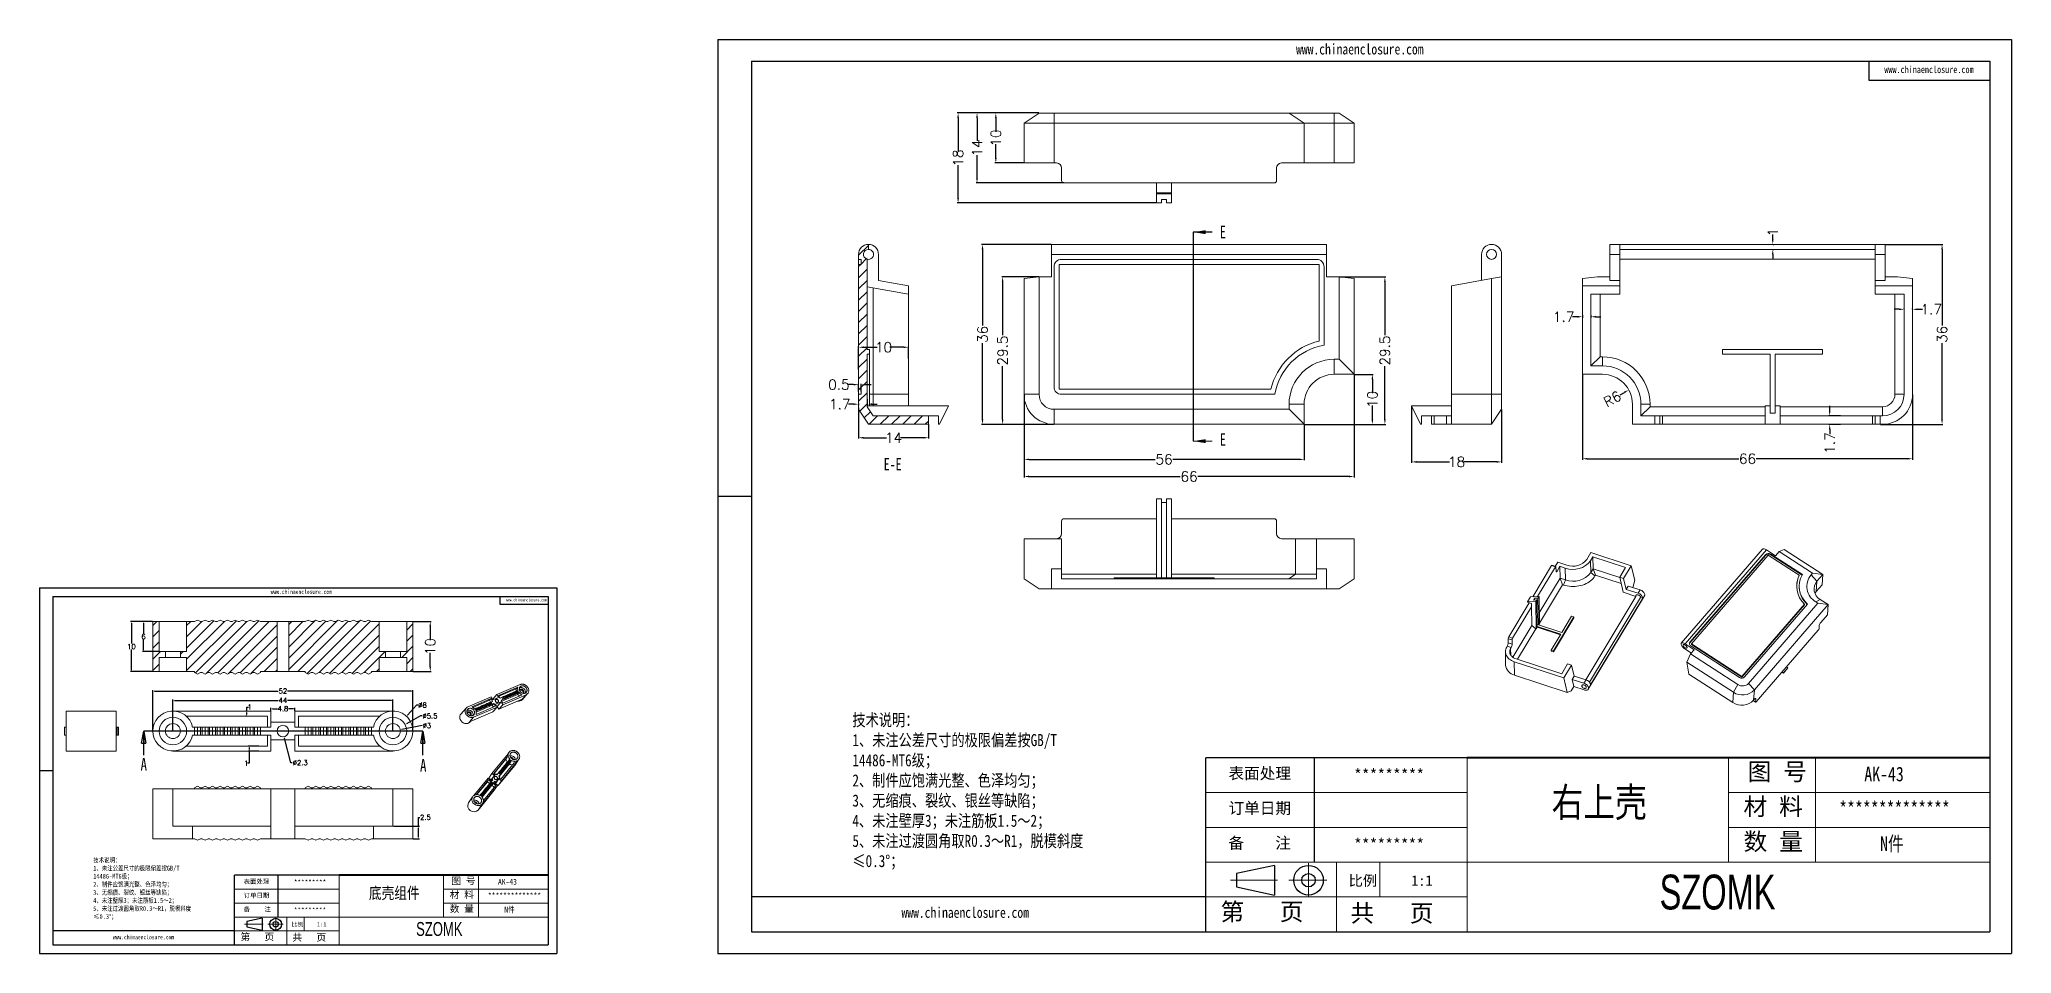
# Model space of a CAD drawing. Header units: inches. Extents: x 3735 to 5010, y 1126 to 1400.
# Drawn here: x 3735.5 to 4129.8, y 1125.7 to 1308.5 of the extents above; entities that cross this region are included whole.
import ezdxf

# ---------------------------------------------------------------- set-up
doc = ezdxf.new("R2010")
doc.units = ezdxf.units.IN
doc.header["$LTSCALE"] = 15
doc.linetypes.add('CENTER2', pattern=[28.575, 19.05, -3.175, 3.175, -3.175])
doc.linetypes.add('PHANTOM', pattern=[12.7, 6.35, -1.27, 1.27, -1.27, 1.27, -1.27])
doc.layers.add('文字', color=81, linetype='Continuous')
for name, color, linetype, lineweight in [('粗实线', 7, 'Continuous', 30), ('细实线', 3, 'Continuous', 9), ('细点划线', 2, 'CENTER2', 9)]:
    doc.layers.add(name, color=color, linetype=linetype, lineweight=lineweight)
doc.styles.add('SLDTEXTSTYLE0', font='TXT', dxfattribs={"width": 0.75})
doc.styles.add('SLDTEXTSTYLE6', font='TXT', dxfattribs={"width": 0.7})
doc.styles.get("Standard").update_dxf_attribs({"font": 'txt', "bigfont": 'gbcbig.shx'})
doc.styles.add('宋体', font='', dxfattribs={"width": 0.8, "height": 3.5})
doc.styles.add('长仿宋', font='', dxfattribs={"width": 0.7, "height": 4})
doc.styles.get('宋体').set_extended_font_data('SimSun')
doc.styles.get('长仿宋').set_extended_font_data('SimSun')
doc.dimstyles.new('1.5', dxfattribs={"dimtxt": 1, "dimasz": 0.3, "dimexe": 0.18, "dimexo": 0.0625, "dimgap": 0.09, "dimtad": 0, "dimtih": 1, "dimtoh": 1, "dimdsep": 46, "dimtxsty": 'Standard', "dimcen": 0, "dimclrd": 3, "dimclre": 3, "dimadec": 0, "dimazin": 2, "dimtfac": 1, "dimtofl": 0, "dimtmove": 0, "dimatfit": 3, "dimfxl": 1, "dimtolj": 1, "dimtzin": 0, "dimarcsym": 0})
doc.dimstyles.new('2.5', dxfattribs={"dimtxt": 2, "dimasz": 1, "dimexe": 0.18, "dimexo": 0.0625, "dimgap": 0.09, "dimtad": 0, "dimdsep": 46, "dimtxsty": 'Standard', "dimcen": 1, "dimclrd": 3, "dimclre": 3, "dimclrt": 256, "dimadec": 0, "dimazin": 2, "dimtfac": 1, "dimtofl": 0, "dimtmove": 0, "dimatfit": 3, "dimfxl": 1, "dimtolj": 1, "dimtzin": 0, "dimarcsym": 0})
pattern_1 = [(45, (47.1795, -297.1277), (-1.122532, 1.122532), [])]

msp = doc.modelspace()

# ---------------------------------------------------------------- texts
at = {"color": 7, "linetype": 'Continuous', "attachment_point": 1}
for s, insert, char_height, style in [('E', (3971.531, 1271.274), 2.5, 'SLDTEXTSTYLE6'), ('E', (3971.529, 1229.745), 2.5, 'SLDTEXTSTYLE6'), ('E-E', (3904.327, 1224.806), 2.5, 'SLDTEXTSTYLE6'), ('A', (3755.713, 1164.793), 2.54, 'SLDTEXTSTYLE0'), ('A', (3811.591, 1164.567), 2.54, 'SLDTEXTSTYLE0')]:
    msp.add_mtext(s, dxfattribs=dict(at, insert=insert, char_height=char_height, style=style))
at = {"attachment_point": 1}
for s, insert, char_height, width in [('{\\fSimHei|b0|i0|c134|p49;表面处理}', (3973.252, 1162.87), 2.29131, 1302.26849), ('{\\fSimHei|b0|i0|c134|p49;*********}', (3998.348, 1162.576), 2.29131, 1302.26849), ('{\\fSimHei|b0|i0|c134|p49;订单日期}', (3973.252, 1155.903), 2.29131, 1302.26849), ('{\\fSimHei|b0|i0|c134|p49;备    注}', (3973.252, 1148.936), 2.29131, 1302.26849), ('{\\fSimHei|b0|i0|c134|p49;*********}', (3998.348, 1148.641), 2.29131, 1302.26849), ('{\\fSimHei|b0|i0|c134|p49;表面处理}', (3776.334, 1140.542), 0.91653, 520.9074), ('{\\fSimHei|b0|i0|c134|p49;*********}', (3786.372, 1140.424), 0.91653, 520.9074), ('{\\fSimHei|b0|i0|c134|p49;订单日期}', (3776.334, 1137.755), 0.91653, 520.9074), ('{\\fSimHei|b0|i0|c134|p49;备    注}', (3776.334, 1134.968), 0.91653, 520.9074), ('{\\fSimHei|b0|i0|c134|p49;*********}', (3786.372, 1134.85), 0.91653, 520.9074)]:
    msp.add_mtext(s, dxfattribs=dict(at, insert=insert, char_height=char_height, width=width))
at = {"layer": '文字', "color": 0, "attachment_point": 1, "style": '宋体'}
for s, insert, char_height, width in [('www.chinaenclosure.com', (3986.759, 1307.67), 2.1289, 37.40266), ('www.chinaenclosure.com', (4104.397, 1303.236), 1.41926, 24.93511), ('www.chinaenclosure.com', (3781.737, 1198.462), 0.85156, 14.96106), ('www.chinaenclosure.com', (3828.792, 1196.688), 0.56771, 9.97404), ('{\\H1.111x;技术说明：\\P1、未注公差尺寸的极限偏差按GB/T 14486-MT6级；\\P2、制件应饱满光整、色泽均匀；\\P3、无缩痕、裂纹、银丝等缺陷；\\P4、未注壁厚3；未注筋板1.5～2；\\P5、未注过渡圆角取R0.3～R1，脱模斜度≤0.3%%D；}', (3898.052, 1173.61), 2.17728, 49.04193), ('右上壳', (4037.875, 1158.833), 5.8061, 74.22864), ('{\\H1.111x;AK-43}', (4100.384, 1163.028), 2.61274, 30.20616), ('{\\H1.111x;**************}', (4095.358, 1156.06), 2.61274, 30.20616), ('{\\H1.111x;N件}', (4103.544, 1149.093), 2.61274, 30.20616), ('{\\H1.111x;技术说明：\\P1、未注公差尺寸的极限偏差按GB/T 14486-MT6级；\\P2、制件应饱满光整、色泽均匀；\\P3、无缩痕、裂纹、银丝等缺陷；\\P4、未注壁厚3；未注筋板1.5～2；\\P5、未注过渡圆角取R0.3～R1，脱模斜度≤0.3%%D；}', (3746.254, 1144.838), 0.87091, 19.61677), ('{\\H1.111x;AK-43}', (3827.186, 1140.605), 1.04509, 12.08247), ('底壳组件', (3801.384, 1138.927), 2.3224, 29.69146), ('{\\H1.111x;**************}', (3825.176, 1137.818), 1.04509, 12.08247), ('{\\H1.111x;N件}', (3828.451, 1135.031), 1.04509, 12.08247), ('www.chinaenclosure.com', (3907.868, 1134.94), 2.1289, 37.40266), ('www.chinaenclosure.com', (3750.18, 1129.37), 0.85156, 14.96106)]:
    msp.add_mtext(s, dxfattribs=dict(at, insert=insert, char_height=char_height, width=width))
at = {"layer": '粗实线', "attachment_point": 1, "style": '长仿宋'}
for insert, char_height, width in [((4059.452, 1141.451), 6.9673, 78.13133), ((3810.814, 1131.974), 2.78692, 31.25253)]:
    msp.add_mtext('{\\fSTXinwei|b0|i0|c134|p2;SZOMK}', dxfattribs=dict(at, insert=insert, char_height=char_height, width=width))
at = {"layer": '细实线', "color": 7, "attachment_point": 1}
for s, insert, char_height, width in [('{\\fSimSun|b0|i0|c134|p54;图 号}', (4077.048, 1163.79), 3.48365, 17.41824), ('{\\fSimSun|b0|i0|c134|p54;材 料   }', (4076.222, 1156.823), 3.48365, 17.41824), ('{\\fSimSun|b0|i0|c134|p54;数 量}', (4076.239, 1149.821), 3.48365, 15.73956), ('{\\fSimSun|b0|i0|c134|p54;图 号}', (3817.852, 1140.91), 1.39346, 6.9673), ('{\\fSimSun|b0|i0|c134|p54;比例}', (3997.274, 1141.307), 2.09019, 9.17528), ('{\\fSimSun|b0|i0|c134|p54;1:1}', (4009.793, 1141.307), 2.09019, 9.17528), ('{\\fSimSun|b0|i0|c134|p54;材 料   }', (3817.522, 1138.123), 1.39346, 6.9673), ('{\\fSimSun|b0|i0|c134|p54;第   页}', (3971.639, 1135.781), 3.48365, 26.12736), ('{\\fSimSun|b0|i0|c134|p54; 共   页}', (3995.262, 1135.485), 3.48365, 26.12736), ('{\\fSimSun|b0|i0|c134|p54;比例}', (3785.942, 1131.917), 0.83608, 3.67011), ('{\\fSimSun|b0|i0|c134|p54;1:1}', (3790.95, 1131.917), 0.83608, 3.67011), ('{\\fSimSun|b0|i0|c134|p54;数 量}', (3817.528, 1135.322), 1.39346, 6.29582), ('{\\fSimSun|b0|i0|c134|p54;第   页}', (3775.689, 1129.706), 1.39346, 10.45094), ('{\\fSimSun|b0|i0|c134|p54; 共   页}', (3785.138, 1129.588), 1.39346, 10.45094)]:
    msp.add_mtext(s, dxfattribs=dict(at, insert=insert, char_height=char_height, width=width))

# ---------------------------------------------------------------- blocks, each defined once
blk = doc.blocks.new('*D323')
at = {"color": 3, "lineweight": -2}
for p, q in [((3932.37, 1237.48), (3932.37, 1224.34)), ((3988.37, 1231.48), (3988.37, 1224.34)), ((3933.37, 1224.52), (3958.61, 1224.52)), ((3987.37, 1224.52), (3962.12, 1224.52))]:
    blk.add_line(p, q, dxfattribs=at)
at = {"color": 3}
for points in [[(3933.37, 1224.69), (3933.37, 1224.36), (3932.37, 1224.52)], [(3987.37, 1224.69), (3987.37, 1224.36), (3988.37, 1224.52)]]:
    blk.add_solid(points, dxfattribs=at)
at = {"layer": 'Defpoints', "color": 0}
for p in [(3932.37, 1237.54), (3988.37, 1231.54), (3988.37, 1224.52)]:
    blk.add_point(p, dxfattribs=at)
at = {"insert": (3960.37, 1224.52), "char_height": 2, "attachment_point": 5}
blk.add_mtext('\\A1;56', dxfattribs=at)
blk = doc.blocks.new('*D324')
at = {"color": 3, "lineweight": -2}
for p, q in [((3998.37, 1241.48), (3998.37, 1220.92)), ((3932.37, 1237.48), (3932.37, 1220.92)), ((3933.37, 1221.1), (3963.61, 1221.1)), ((3997.37, 1221.1), (3967.12, 1221.1))]:
    blk.add_line(p, q, dxfattribs=at)
at = {"color": 3}
for points in [[(3933.37, 1221.27), (3933.37, 1220.93), (3932.37, 1221.1)], [(3997.37, 1221.27), (3997.37, 1220.93), (3998.37, 1221.1)]]:
    blk.add_solid(points, dxfattribs=at)
at = {"layer": 'Defpoints', "color": 0}
for p in [(3998.37, 1241.54), (3932.37, 1237.54), (3998.37, 1221.1)]:
    blk.add_point(p, dxfattribs=at)
at = {"insert": (3965.37, 1221.1), "char_height": 2, "attachment_point": 5}
blk.add_mtext('\\A1;66', dxfattribs=at)
blk = doc.blocks.new('*D325')
at = {"color": 3, "lineweight": -2}
for p, q in [((3935.31, 1261.04), (3927.9, 1261.04)), ((3928.08, 1260.04), (3928.08, 1249.38)), ((3928.08, 1232.54), (3928.08, 1243.2)), ((3938.31, 1231.54), (3927.9, 1231.54))]:
    blk.add_line(p, q, dxfattribs=at)
at = {"color": 3}
for points in [[(3927.92, 1260.04), (3928.25, 1260.04), (3928.08, 1261.04)], [(3927.92, 1232.54), (3928.25, 1232.54), (3928.08, 1231.54)]]:
    blk.add_solid(points, dxfattribs=at)
at = {"layer": 'Defpoints', "color": 0}
for p in [(3928.08, 1261.04), (3935.37, 1261.04), (3938.37, 1231.54)]:
    blk.add_point(p, dxfattribs=at)
at = {"insert": (3928.08, 1246.29), "char_height": 2, "attachment_point": 5, "rotation": 90}
blk.add_mtext('\\A1;29.5', dxfattribs=at)
blk = doc.blocks.new('*D326')
at = {"color": 3, "lineweight": -2}
for p, q in [((3937.81, 1267.54), (3923.89, 1267.54)), ((3924.07, 1266.54), (3924.07, 1251.3)), ((3924.07, 1232.54), (3924.07, 1247.79)), ((3938.31, 1231.54), (3923.89, 1231.54))]:
    blk.add_line(p, q, dxfattribs=at)
at = {"color": 3}
for points in [[(3923.9, 1266.54), (3924.23, 1266.54), (3924.07, 1267.54)], [(3923.9, 1232.54), (3924.23, 1232.54), (3924.07, 1231.54)]]:
    blk.add_solid(points, dxfattribs=at)
at = {"layer": 'Defpoints', "color": 0}
for p in [(3924.07, 1267.54), (3937.87, 1267.54), (3938.37, 1231.54)]:
    blk.add_point(p, dxfattribs=at)
at = {"insert": (3924.07, 1249.54), "char_height": 2, "attachment_point": 5, "rotation": 90}
blk.add_mtext('\\A1;36', dxfattribs=at)
blk = doc.blocks.new('*D327')
at = {"color": 3, "lineweight": -2}
for p, q in [((3998.43, 1241.54), (4002.2, 1241.54)), ((4002.02, 1240.54), (4002.02, 1237.8)), ((4002.02, 1232.54), (4002.02, 1235.29)), ((3988.43, 1231.54), (4002.2, 1231.54))]:
    blk.add_line(p, q, dxfattribs=at)
at = {"color": 3}
for points in [[(4001.85, 1240.54), (4002.19, 1240.54), (4002.02, 1241.54)], [(4001.85, 1232.54), (4002.19, 1232.54), (4002.02, 1231.54)]]:
    blk.add_solid(points, dxfattribs=at)
at = {"layer": 'Defpoints', "color": 0}
for p in [(3998.37, 1241.54), (4002.02, 1241.54), (3988.37, 1231.54)]:
    blk.add_point(p, dxfattribs=at)
at = {"insert": (4002.02, 1236.54), "char_height": 2, "attachment_point": 5, "rotation": 90}
blk.add_mtext('\\A1;10', dxfattribs=at)
blk = doc.blocks.new('*D328')
at = {"color": 3, "lineweight": -2}
for p, q in [((3995.43, 1261.04), (4004.7, 1261.04)), ((4004.52, 1260.04), (4004.52, 1249.38)), ((4004.52, 1232.54), (4004.52, 1243.2)), ((3988.43, 1231.54), (4004.7, 1231.54))]:
    blk.add_line(p, q, dxfattribs=at)
at = {"color": 3}
for points in [[(4004.36, 1260.04), (4004.69, 1260.04), (4004.52, 1261.04)], [(4004.36, 1232.54), (4004.69, 1232.54), (4004.52, 1231.54)]]:
    blk.add_solid(points, dxfattribs=at)
at = {"layer": 'Defpoints', "color": 0}
for p in [(3995.37, 1261.04), (4004.52, 1261.04), (3988.37, 1231.54)]:
    blk.add_point(p, dxfattribs=at)
at = {"insert": (4004.52, 1246.29), "char_height": 2, "attachment_point": 5, "rotation": 90}
blk.add_mtext('\\A1;29.5', dxfattribs=at)
blk = doc.blocks.new('*D329')
at = {"color": 3, "lineweight": -2}
for p, q in [((3935.31, 1293.83), (3926.55, 1293.83)), ((3926.73, 1292.83), (3926.73, 1290.08)), ((3926.73, 1284.83), (3926.73, 1287.57)), ((3932.31, 1283.83), (3926.55, 1283.83))]:
    blk.add_line(p, q, dxfattribs=at)
at = {"color": 3}
for points in [[(3926.57, 1292.83), (3926.9, 1292.83), (3926.73, 1293.83)], [(3926.57, 1284.83), (3926.9, 1284.83), (3926.73, 1283.83)]]:
    blk.add_solid(points, dxfattribs=at)
at = {"layer": 'Defpoints', "color": 0}
for p in [(3926.73, 1293.83), (3935.37, 1293.83), (3932.37, 1283.83)]:
    blk.add_point(p, dxfattribs=at)
at = {"insert": (3926.73, 1288.83), "char_height": 2, "attachment_point": 5, "rotation": 90}
blk.add_mtext('\\A1;10', dxfattribs=at)
blk = doc.blocks.new('*D330')
at = {"color": 3, "lineweight": -2}
for p, q in [((3935.31, 1293.83), (3922.79, 1293.83)), ((3922.97, 1292.83), (3922.97, 1288.25)), ((3922.97, 1280.83), (3922.97, 1285.4)), ((3940.31, 1279.83), (3922.79, 1279.83))]:
    blk.add_line(p, q, dxfattribs=at)
at = {"color": 3}
for points in [[(3922.8, 1292.83), (3923.14, 1292.83), (3922.97, 1293.83)], [(3922.8, 1280.83), (3923.14, 1280.83), (3922.97, 1279.83)]]:
    blk.add_solid(points, dxfattribs=at)
at = {"layer": 'Defpoints', "color": 0}
for p in [(3922.97, 1293.83), (3935.37, 1293.83), (3940.37, 1279.83)]:
    blk.add_point(p, dxfattribs=at)
at = {"insert": (3922.97, 1286.83), "char_height": 2, "attachment_point": 5, "rotation": 90}
blk.add_mtext('\\A1;14', dxfattribs=at)
blk = doc.blocks.new('*D331')
at = {"color": 3, "lineweight": -2}
for p, q in [((3935.31, 1293.83), (3919.01, 1293.83)), ((3919.19, 1292.83), (3919.19, 1286.25)), ((3919.19, 1276.83), (3919.19, 1283.4)), ((3958.81, 1275.83), (3919.01, 1275.83))]:
    blk.add_line(p, q, dxfattribs=at)
at = {"color": 3}
for points in [[(3919.02, 1292.83), (3919.36, 1292.83), (3919.19, 1293.83)], [(3919.02, 1276.83), (3919.36, 1276.83), (3919.19, 1275.83)]]:
    blk.add_solid(points, dxfattribs=at)
at = {"layer": 'Defpoints', "color": 0}
for p in [(3919.19, 1293.83), (3935.37, 1293.83), (3958.87, 1275.83)]:
    blk.add_point(p, dxfattribs=at)
at = {"insert": (3919.19, 1284.83), "char_height": 2, "attachment_point": 5, "rotation": 90}
blk.add_mtext('\\A1;18', dxfattribs=at)
blk = doc.blocks.new('*D332')
at = {"color": 3, "lineweight": -2}
for p, q in [((3898.28, 1235.57), (3897.28, 1235.57)), ((3899.28, 1235.73), (3899.28, 1235.39)), ((3900.98, 1236.57), (3900.98, 1235.39)), ((3901.98, 1235.57), (3902.98, 1235.57))]:
    blk.add_line(p, q, dxfattribs=at)
at = {"color": 3}
for points in [[(3898.28, 1235.74), (3898.28, 1235.41), (3899.28, 1235.57)], [(3901.98, 1235.74), (3901.98, 1235.41), (3900.98, 1235.57)]]:
    blk.add_solid(points, dxfattribs=at)
at = {"layer": 'Defpoints', "color": 0}
for p in [(3899.28, 1235.79), (3899.28, 1235.57), (3900.98, 1236.63)]:
    blk.add_point(p, dxfattribs=at)
at = {"insert": (3895.52, 1235.57), "char_height": 2, "attachment_point": 5}
blk.add_mtext('\\A1;1.7', dxfattribs=at)
blk = doc.blocks.new('*D333')
at = {"color": 3, "lineweight": -2}
for p, q in [((3898.28, 1239.48), (3897.28, 1239.48)), ((3899.28, 1238.11), (3899.28, 1239.66)), ((3899.78, 1238.11), (3899.78, 1239.66)), ((3900.78, 1239.48), (3901.78, 1239.48))]:
    blk.add_line(p, q, dxfattribs=at)
at = {"color": 3}
for points in [[(3898.28, 1239.65), (3898.28, 1239.32), (3899.28, 1239.48)], [(3900.78, 1239.65), (3900.78, 1239.32), (3899.78, 1239.48)]]:
    blk.add_solid(points, dxfattribs=at)
at = {"layer": 'Defpoints', "color": 0}
for p in [(3899.28, 1239.48), (3899.28, 1238.04), (3899.78, 1238.04)]:
    blk.add_point(p, dxfattribs=at)
at = {"insert": (3895.35, 1239.48), "char_height": 2, "attachment_point": 5}
blk.add_mtext('\\A1;0.5', dxfattribs=at)
blk = doc.blocks.new('*D334')
at = {"color": 3, "lineweight": -2}
for p, q in [((3899.28, 1242.49), (3899.28, 1247.14)), ((3900.28, 1246.96), (3903.02, 1246.96)), ((3908.28, 1246.96), (3905.53, 1246.96)), ((3909.28, 1244.71), (3909.28, 1247.14))]:
    blk.add_line(p, q, dxfattribs=at)
at = {"color": 3}
for points in [[(3900.28, 1247.13), (3900.28, 1246.8), (3899.28, 1246.96)], [(3908.28, 1247.13), (3908.28, 1246.8), (3909.28, 1246.96)]]:
    blk.add_solid(points, dxfattribs=at)
at = {"layer": 'Defpoints', "color": 0}
for p in [(3899.28, 1246.96), (3899.28, 1242.43), (3909.28, 1244.65)]:
    blk.add_point(p, dxfattribs=at)
at = {"insert": (3904.28, 1246.96), "char_height": 2, "attachment_point": 5}
blk.add_mtext('\\A1;10', dxfattribs=at)
blk = doc.blocks.new('*D335')
at = {"color": 3, "lineweight": -2}
for p, q in [((3899.28, 1234.84), (3899.28, 1228.68)), ((3913.28, 1231.48), (3913.28, 1228.68)), ((3900.28, 1228.86), (3904.85, 1228.86)), ((3912.28, 1228.86), (3907.7, 1228.86))]:
    blk.add_line(p, q, dxfattribs=at)
at = {"color": 3}
for points in [[(3900.28, 1229.03), (3900.28, 1228.69), (3899.28, 1228.86)], [(3912.28, 1229.03), (3912.28, 1228.69), (3913.28, 1228.86)]]:
    blk.add_solid(points, dxfattribs=at)
at = {"layer": 'Defpoints', "color": 0}
for p in [(3899.28, 1234.9), (3913.28, 1231.54), (3899.28, 1228.86)]:
    blk.add_point(p, dxfattribs=at)
at = {"insert": (3906.28, 1228.86), "char_height": 2, "attachment_point": 5}
blk.add_mtext('\\A1;14', dxfattribs=at)
blk = doc.blocks.new('*D336')
at = {"color": 3, "lineweight": -2}
for p, q in [((4009.86, 1235.18), (4009.86, 1223.85)), ((4027.86, 1234.48), (4027.86, 1223.85)), ((4010.86, 1224.03), (4017.43, 1224.03)), ((4026.86, 1224.03), (4020.28, 1224.03))]:
    blk.add_line(p, q, dxfattribs=at)
at = {"color": 3}
for points in [[(4010.86, 1224.19), (4010.86, 1223.86), (4009.86, 1224.03)], [(4026.86, 1224.19), (4026.86, 1223.86), (4027.86, 1224.03)]]:
    blk.add_solid(points, dxfattribs=at)
at = {"layer": 'Defpoints', "color": 0}
for p in [(4009.86, 1235.24), (4027.86, 1234.54), (4027.86, 1224.03)]:
    blk.add_point(p, dxfattribs=at)
at = {"insert": (4018.86, 1224.03), "char_height": 2, "attachment_point": 5}
blk.add_mtext('\\A1;18', dxfattribs=at)
blk = doc.blocks.new('*D337')
at = {"color": 3, "lineweight": -2}
for p, q in [((4044.03, 1241.48), (4044.03, 1224.47)), ((4110.03, 1237.48), (4110.03, 1224.47)), ((4045.03, 1224.65), (4075.27, 1224.65)), ((4109.03, 1224.65), (4078.78, 1224.65))]:
    blk.add_line(p, q, dxfattribs=at)
at = {"color": 3}
for points in [[(4045.03, 1224.82), (4045.03, 1224.49), (4044.03, 1224.65)], [(4109.03, 1224.82), (4109.03, 1224.49), (4110.03, 1224.65)]]:
    blk.add_solid(points, dxfattribs=at)
at = {"layer": 'Defpoints', "color": 0}
for p in [(4044.03, 1241.54), (4110.03, 1237.54), (4110.03, 1224.65)]:
    blk.add_point(p, dxfattribs=at)
at = {"insert": (4077.03, 1224.65), "char_height": 2, "attachment_point": 5}
blk.add_mtext('\\A1;66', dxfattribs=at)
blk = doc.blocks.new('*D338')
at = {"color": 3, "lineweight": -2}
for p, q in [((4104.59, 1267.54), (4116.11, 1267.54)), ((4115.93, 1266.54), (4115.93, 1251.3)), ((4115.93, 1232.54), (4115.93, 1247.79)), ((4103.59, 1231.54), (4116.11, 1231.54))]:
    blk.add_line(p, q, dxfattribs=at)
at = {"color": 3}
for points in [[(4115.77, 1266.54), (4116.1, 1266.54), (4115.93, 1267.54)], [(4115.77, 1232.54), (4116.1, 1232.54), (4115.93, 1231.54)]]:
    blk.add_solid(points, dxfattribs=at)
at = {"layer": 'Defpoints', "color": 0}
for p in [(4104.53, 1267.54), (4115.93, 1267.54), (4103.53, 1231.54)]:
    blk.add_point(p, dxfattribs=at)
at = {"insert": (4115.93, 1249.54), "char_height": 2, "attachment_point": 5, "rotation": 90}
blk.add_mtext('\\A1;36', dxfattribs=at)
blk = doc.blocks.new('*D339')
at = {"color": 3, "lineweight": -2}
for p, q in [((4082.08, 1268.54), (4082.08, 1269.54)), ((4082.14, 1267.54), (4082.26, 1267.54)), ((4082.14, 1266.54), (4082.26, 1266.54)), ((4082.08, 1265.54), (4082.08, 1264.54))]:
    blk.add_line(p, q, dxfattribs=at)
at = {"color": 3}
for points in [[(4081.91, 1268.54), (4082.24, 1268.54), (4082.08, 1267.54)], [(4081.91, 1265.54), (4082.24, 1265.54), (4082.08, 1266.54)]]:
    blk.add_solid(points, dxfattribs=at)
at = {"layer": 'Defpoints', "color": 0}
for p in [(4082.08, 1267.54), (4082.08, 1267.54), (4082.08, 1266.54)]:
    blk.add_point(p, dxfattribs=at)
at = {"insert": (4082.08, 1269.97), "char_height": 2, "attachment_point": 5, "rotation": 90}
blk.add_mtext('\\A1;1', dxfattribs=at)
blk = doc.blocks.new('*D340')
at = {"color": 3, "lineweight": -2}
for p, q in [((4043.03, 1253.06), (4042.03, 1253.06)), ((4044.03, 1253.35), (4044.03, 1252.88)), ((4045.73, 1253.35), (4045.73, 1252.88)), ((4046.73, 1253.06), (4047.73, 1253.06))]:
    blk.add_line(p, q, dxfattribs=at)
at = {"color": 3}
for points in [[(4043.03, 1253.23), (4043.03, 1252.89), (4044.03, 1253.06)], [(4046.73, 1253.23), (4046.73, 1252.89), (4045.73, 1253.06)]]:
    blk.add_solid(points, dxfattribs=at)
at = {"layer": 'Defpoints', "color": 0}
for p in [(4044.03, 1253.41), (4044.03, 1253.06), (4045.73, 1253.41)]:
    blk.add_point(p, dxfattribs=at)
at = {"insert": (4040.27, 1253.06), "char_height": 2, "attachment_point": 5}
blk.add_mtext('\\A1;1.7', dxfattribs=at)
blk = doc.blocks.new('*D341')
at = {"color": 3, "lineweight": -2}
for p, q in [((4107.33, 1254.55), (4106.33, 1254.55)), ((4108.33, 1254.61), (4108.33, 1254.73)), ((4110.03, 1254.61), (4110.03, 1254.73)), ((4111.03, 1254.55), (4112.03, 1254.55))]:
    blk.add_line(p, q, dxfattribs=at)
at = {"color": 3}
for points in [[(4107.33, 1254.72), (4107.33, 1254.38), (4108.33, 1254.55)], [(4111.03, 1254.72), (4111.03, 1254.38), (4110.03, 1254.55)]]:
    blk.add_solid(points, dxfattribs=at)
at = {"layer": 'Defpoints', "color": 0}
for p in [(4108.33, 1254.55), (4110.03, 1254.55), (4110.03, 1254.55)]:
    blk.add_point(p, dxfattribs=at)
at = {"insert": (4113.78, 1254.55), "char_height": 2, "attachment_point": 5}
blk.add_mtext('\\A1;1.7', dxfattribs=at)
blk = doc.blocks.new('*D342')
at = {"color": 3, "lineweight": -2}
for p, q in [((4093.46, 1234.24), (4093.46, 1235.24)), ((4095.6, 1233.24), (4093.28, 1233.24)), ((4095.6, 1231.54), (4093.28, 1231.54)), ((4093.46, 1230.54), (4093.46, 1229.54))]:
    blk.add_line(p, q, dxfattribs=at)
at = {"color": 3}
for points in [[(4093.3, 1234.24), (4093.63, 1234.24), (4093.46, 1233.24)], [(4093.3, 1230.54), (4093.63, 1230.54), (4093.46, 1231.54)]]:
    blk.add_solid(points, dxfattribs=at)
at = {"layer": 'Defpoints', "color": 0}
for p in [(4093.46, 1231.54), (4095.66, 1233.24), (4095.66, 1231.54)]:
    blk.add_point(p, dxfattribs=at)
at = {"insert": (4093.46, 1227.79), "char_height": 2, "attachment_point": 5, "rotation": 90}
blk.add_mtext('\\A1;1.7', dxfattribs=at)
blk = doc.blocks.new('*D364')
at = {"color": 3, "lineweight": -2}
blk.add_line((4051.54, 1237.46), (4052.42, 1237.94), dxfattribs=at)
at = {"color": 3}
blk.add_solid([(4052.34, 1238.09), (4052.5, 1237.79), (4053.29, 1238.42)], dxfattribs=at)
at = {"layer": 'Defpoints', "color": 0}
for p in [(4053.29, 1238.42), (4048.03, 1235.54)]:
    blk.add_point(p, dxfattribs=at)
at = {"insert": (4050, 1236.62), "char_height": 2, "attachment_point": 5, "rotation": 28.6258}
blk.add_mtext('\\A1;R6', dxfattribs=at)
blk = doc.blocks.new('_CLOSED')
at = {"color": 0, "linetype": 'ByBlock', "lineweight": -2}
for p, q in [((-1, 0.166667), (0, 0)), ((-1, 0.166667), (-1, -0.166667)), ((0, 0), (-1, -0.166667)), ((0, 0), (-1, 0))]:
    blk.add_line(p, q, dxfattribs=at)
blk = doc.blocks.new('*D278')
at = {"color": 3, "lineweight": -2}
for p, q in [((3762.18, 1170.24), (3762.18, 1176.48)), ((3762.48, 1176.3), (3783.26, 1176.3)), ((3805.88, 1176.3), (3785.11, 1176.3)), ((3806.18, 1170.24), (3806.18, 1176.48))]:
    blk.add_line(p, q, dxfattribs=at)
at = {"color": 3}
for points in [[(3762.48, 1176.35), (3762.48, 1176.25), (3762.18, 1176.3)], [(3805.88, 1176.35), (3805.88, 1176.25), (3806.18, 1176.3)]]:
    blk.add_solid(points, dxfattribs=at)
at = {"layer": 'Defpoints', "color": 0}
for p in [(3806.18, 1176.3), (3762.18, 1170.18), (3806.18, 1170.18)]:
    blk.add_point(p, dxfattribs=at)
at = {"color": 0, "insert": (3784.18, 1176.3), "char_height": 1, "attachment_point": 5}
blk.add_mtext('\\A1;44', dxfattribs=at)
blk = doc.blocks.new('*D282')
at = {"color": 3, "lineweight": -2}
for p, q in [((3758.18, 1170.24), (3758.18, 1178.36)), ((3758.48, 1178.18), (3783.26, 1178.18)), ((3809.88, 1178.18), (3785.11, 1178.18)), ((3810.18, 1170.24), (3810.18, 1178.36))]:
    blk.add_line(p, q, dxfattribs=at)
at = {"color": 3}
for points in [[(3758.48, 1178.23), (3758.48, 1178.13), (3758.18, 1178.18)], [(3809.88, 1178.23), (3809.88, 1178.13), (3810.18, 1178.18)]]:
    blk.add_solid(points, dxfattribs=at)
at = {"layer": 'Defpoints', "color": 0}
for p in [(3758.18, 1178.18), (3758.18, 1170.18), (3810.18, 1170.18)]:
    blk.add_point(p, dxfattribs=at)
at = {"color": 0, "insert": (3784.18, 1178.18), "char_height": 1, "attachment_point": 5}
blk.add_mtext('\\A1;52', dxfattribs=at)
blk = doc.blocks.new('*D283')
at = {"color": 3, "lineweight": -2}
for p, q in [((3810.25, 1192.08), (3813.82, 1192.08)), ((3813.64, 1191.08), (3813.64, 1188.34)), ((3813.64, 1183.08), (3813.64, 1185.83)), ((3810.25, 1182.08), (3813.82, 1182.08))]:
    blk.add_line(p, q, dxfattribs=at)
at = {"color": 3}
for points in [[(3813.48, 1191.08), (3813.81, 1191.08), (3813.64, 1192.08)], [(3813.48, 1183.08), (3813.81, 1183.08), (3813.64, 1182.08)]]:
    blk.add_solid(points, dxfattribs=at)
at = {"layer": 'Defpoints', "color": 0}
for p in [(3810.18, 1192.08), (3813.64, 1192.08), (3810.18, 1182.08)]:
    blk.add_point(p, dxfattribs=at)
at = {"insert": (3813.64, 1187.08), "char_height": 2, "attachment_point": 5, "rotation": 90}
blk.add_mtext('\\A1;10', dxfattribs=at)
blk = doc.blocks.new('*D284')
at = {"color": 3, "lineweight": -2}
for p, q in [((3777.42, 1163.75), (3777.12, 1163.75)), ((3779.35, 1167.18), (3777.24, 1167.18)), ((3779.35, 1166.18), (3777.24, 1166.18)), ((3777.42, 1166.88), (3777.42, 1166.48)), ((3777.42, 1166.18), (3777.42, 1163.75))]:
    blk.add_line(p, q, dxfattribs=at)
at = {"color": 3}
for points in [[(3777.37, 1166.88), (3777.47, 1166.88), (3777.42, 1167.18)], [(3777.37, 1166.48), (3777.47, 1166.48), (3777.42, 1166.18)]]:
    blk.add_solid(points, dxfattribs=at)
at = {"layer": 'Defpoints', "color": 0}
for p in [(3777.42, 1166.18), (3779.41, 1167.18), (3779.41, 1166.18)]:
    blk.add_point(p, dxfattribs=at)
at = {"color": 0, "insert": (3776.87, 1163.75), "char_height": 1, "attachment_point": 5}
blk.add_mtext('\\A1;1', dxfattribs=at)
blk = doc.blocks.new('*D287')
at = {"color": 3, "lineweight": -2}
for p, q in [((3785.75, 1163.84), (3784.53, 1168.77)), ((3786.05, 1163.84), (3785.75, 1163.84))]:
    blk.add_line(p, q, dxfattribs=at)
at = {"color": 3}
blk.add_solid([(3784.58, 1168.78), (3784.48, 1168.76), (3784.46, 1169.06)], dxfattribs=at)
at = {"layer": 'Defpoints', "color": 0}
for p in [(3783.91, 1171.29), (3784.46, 1169.06)]:
    blk.add_point(p, dxfattribs=at)
at = {"color": 0, "insert": (3787.64, 1163.84), "char_height": 1, "attachment_point": 5}
blk.add_mtext('\\A1;∅2.3', dxfattribs=at)
blk = doc.blocks.new('*D288')
at = {"color": 3, "lineweight": -2}
for p, q in [((3810.86, 1175.37), (3809.06, 1173.37)), ((3811.16, 1175.37), (3810.86, 1175.37))]:
    blk.add_line(p, q, dxfattribs=at)
at = {"color": 3}
blk.add_solid([(3809.03, 1173.4), (3809.1, 1173.34), (3808.86, 1173.15)], dxfattribs=at)
at = {"layer": 'Defpoints', "color": 0}
for p in [(3808.86, 1173.15), (3803.51, 1167.2)]:
    blk.add_point(p, dxfattribs=at)
at = {"color": 0, "insert": (3812.09, 1175.37), "char_height": 1, "attachment_point": 5}
blk.add_mtext('\\A1;∅8', dxfattribs=at)
blk = doc.blocks.new('*D289')
at = {"color": 3, "lineweight": -2}
for p, q in [((3811.69, 1173.2), (3808.86, 1171.64)), ((3811.99, 1173.2), (3811.69, 1173.2))]:
    blk.add_line(p, q, dxfattribs=at)
at = {"color": 3}
blk.add_solid([(3808.83, 1171.69), (3808.88, 1171.6), (3808.59, 1171.5)], dxfattribs=at)
at = {"layer": 'Defpoints', "color": 0}
for p in [(3808.59, 1171.5), (3803.77, 1168.85)]:
    blk.add_point(p, dxfattribs=at)
at = {"color": 0, "insert": (3813.58, 1173.2), "char_height": 1, "attachment_point": 5}
blk.add_mtext('\\A1;∅5.5', dxfattribs=at)
blk = doc.blocks.new('*D290')
at = {"color": 3, "lineweight": -2}
blk.add_line((3812.04, 1171.26), (3807.95, 1170.5), dxfattribs=at)
at = {"color": 3}
blk.add_solid([(3807.94, 1170.55), (3807.96, 1170.45), (3807.66, 1170.45)], dxfattribs=at)
at = {"layer": 'Defpoints', "color": 0}
for p in [(3804.71, 1169.9), (3807.66, 1170.45)]:
    blk.add_point(p, dxfattribs=at)
at = {"color": 0, "insert": (3812.97, 1171.26), "char_height": 1, "attachment_point": 5}
blk.add_mtext('\\A1;∅3', dxfattribs=at)
blk = doc.blocks.new('*D291')
at = {"color": 3, "lineweight": -2}
for p, q in [((3776.91, 1174.18), (3776.79, 1174.18)), ((3776.91, 1173.18), (3776.79, 1173.18)), ((3776.97, 1174.18), (3776.97, 1174.98)), ((3776.97, 1174.98), (3777.27, 1174.98)), ((3776.97, 1173.48), (3776.97, 1173.88))]:
    blk.add_line(p, q, dxfattribs=at)
at = {"color": 3}
for points in [[(3776.92, 1173.88), (3777.02, 1173.88), (3776.97, 1174.18)], [(3776.92, 1173.48), (3777.02, 1173.48), (3776.97, 1173.18)]]:
    blk.add_solid(points, dxfattribs=at)
at = {"layer": 'Defpoints', "color": 0}
for p in [(3776.97, 1174.18), (3776.97, 1174.18), (3776.97, 1173.18)]:
    blk.add_point(p, dxfattribs=at)
at = {"color": 0, "insert": (3777.53, 1174.98), "char_height": 1, "attachment_point": 5}
blk.add_mtext('\\A1;1', dxfattribs=at)
blk = doc.blocks.new('*D292')
at = {"color": 3, "lineweight": -2}
for p, q in [((3781.78, 1174.24), (3781.78, 1174.83)), ((3782.08, 1174.65), (3783.09, 1174.65)), ((3786.28, 1174.65), (3785.27, 1174.65)), ((3786.58, 1174.24), (3786.58, 1174.83))]:
    blk.add_line(p, q, dxfattribs=at)
at = {"color": 3}
for points in [[(3782.08, 1174.7), (3782.08, 1174.6), (3781.78, 1174.65)], [(3786.28, 1174.7), (3786.28, 1174.6), (3786.58, 1174.65)]]:
    blk.add_solid(points, dxfattribs=at)
at = {"layer": 'Defpoints', "color": 0}
for p in [(3781.78, 1174.18), (3786.58, 1174.65), (3786.58, 1174.18)]:
    blk.add_point(p, dxfattribs=at)
at = {"color": 0, "insert": (3784.18, 1174.65), "char_height": 1, "attachment_point": 5}
blk.add_mtext('\\A1;4.8', dxfattribs=at)
blk = doc.blocks.new('*D293')
at = {"color": 3, "lineweight": -2}
for p, q in [((3811.29, 1151.13), (3811.29, 1152.91)), ((3811.29, 1152.91), (3811.59, 1152.91)), ((3806.29, 1151.13), (3811.47, 1151.13)), ((3810.25, 1148.63), (3811.47, 1148.63)), ((3811.29, 1148.93), (3811.29, 1150.83))]:
    blk.add_line(p, q, dxfattribs=at)
at = {"color": 3}
for points in [[(3811.24, 1150.83), (3811.34, 1150.83), (3811.29, 1151.13)], [(3811.24, 1148.93), (3811.34, 1148.93), (3811.29, 1148.63)]]:
    blk.add_solid(points, dxfattribs=at)
at = {"layer": 'Defpoints', "color": 0}
for p in [(3806.22, 1151.13), (3810.18, 1148.63), (3811.29, 1148.63)]:
    blk.add_point(p, dxfattribs=at)
at = {"color": 0, "insert": (3812.68, 1152.91), "char_height": 1, "attachment_point": 5}
blk.add_mtext('\\A1;2.5', dxfattribs=at)
blk = doc.blocks.new('*D294')
at = {"color": 3, "lineweight": -2}
for p, q in [((3758.12, 1192.08), (3756.13, 1192.08)), ((3756.31, 1191.78), (3756.31, 1189.67)), ((3756.31, 1186.38), (3756.31, 1188.49)), ((3759.37, 1186.08), (3756.13, 1186.08))]:
    blk.add_line(p, q, dxfattribs=at)
at = {"color": 3}
for points in [[(3756.26, 1191.78), (3756.36, 1191.78), (3756.31, 1192.08)], [(3756.26, 1186.38), (3756.36, 1186.38), (3756.31, 1186.08)]]:
    blk.add_solid(points, dxfattribs=at)
at = {"layer": 'Defpoints', "color": 0}
for p in [(3756.31, 1192.08), (3758.18, 1192.08), (3759.43, 1186.08)]:
    blk.add_point(p, dxfattribs=at)
at = {"color": 0, "insert": (3756.31, 1189.08), "char_height": 1, "attachment_point": 5}
blk.add_mtext('\\A1;6', dxfattribs=at)
blk = doc.blocks.new('*D297')
at = {"color": 3, "lineweight": -2}
for p, q in [((3758.12, 1192.08), (3753.72, 1192.08)), ((3753.9, 1191.78), (3753.9, 1187.67)), ((3753.9, 1182.38), (3753.9, 1186.49)), ((3758.12, 1182.08), (3753.72, 1182.08))]:
    blk.add_line(p, q, dxfattribs=at)
at = {"color": 3}
for points in [[(3753.85, 1191.78), (3753.95, 1191.78), (3753.9, 1192.08)], [(3753.85, 1182.38), (3753.95, 1182.38), (3753.9, 1182.08)]]:
    blk.add_solid(points, dxfattribs=at)
at = {"layer": 'Defpoints', "color": 0}
for p in [(3753.9, 1192.08), (3758.18, 1192.08), (3758.18, 1182.08)]:
    blk.add_point(p, dxfattribs=at)
at = {"color": 0, "insert": (3753.9, 1187.08), "char_height": 1, "attachment_point": 5}
blk.add_mtext('\\A1;10', dxfattribs=at)

# ---------------------------------------------------------------- dimensions: what is measured, and where the dimension line sits
for base, p1, p2, dimstyle, picture, middle in [((3919.189, 1293.825), (3958.868, 1275.825), (3935.368, 1293.825), '2.5', '*D331', (3919.189, 1284.825)), ((3922.969, 1293.825), (3940.368, 1279.825), (3935.368, 1293.825), '2.5', '*D330', (3922.969, 1286.825)), ((3926.733, 1293.825), (3932.368, 1283.825), (3935.368, 1293.825), '2.5', '*D329', (3926.733, 1288.825)), ((3924.068, 1267.545), (3938.368, 1231.545), (3937.868, 1267.545), '2.5', '*D326', (3924.068, 1249.545)), ((4115.933, 1267.545), (4103.527, 1231.545), (4104.527, 1267.545), '2.5', '*D338', (4115.933, 1249.545)), ((3928.085, 1261.045), (3938.368, 1231.545), (3935.368, 1261.045), '2.5', '*D325', (3928.085, 1246.295)), ((4004.523, 1261.045), (3988.368, 1231.545), (3995.368, 1261.045), '2.5', '*D328', (4004.523, 1246.295)), ((4002.02, 1241.545), (3988.368, 1231.545), (3998.368, 1241.545), '2.5', '*D327', (4002.02, 1236.545)), ((4093.464, 1231.545), (4095.659, 1233.245), (4095.659, 1231.545), '2.5', '*D342', (4093.464, 1227.788)), ((3756.308, 1192.082), (3759.434, 1186.082), (3758.184, 1192.082), '1.5', '*D294', (3756.308, 1189.082)), ((3813.644, 1192.082), (3810.184, 1182.082), (3810.184, 1192.082), '2.5', '*D283', (3813.644, 1187.082))]:
    dim = msp.add_linear_dim(base=base, p1=p1, p2=p2, angle=90, dimstyle=dimstyle)
    dim.commit()
    dim.dimension.update_dxf_attribs({"geometry": picture, "text_midpoint": middle})
for base, p1, p2, dimstyle, picture, middle in [((4082.078, 1267.545), (4082.078, 1266.545), (4082.078, 1267.545), '2.5', '*D339', (4082.078, 1269.968)), ((3753.9, 1192.082), (3758.184, 1182.082), (3758.184, 1192.082), '1.5', '*D297', (3753.9, 1187.082)), ((3776.968, 1174.176), (3776.968, 1173.176), (3776.968, 1174.176), '1.5', '*D291', (3777.525, 1174.976)), ((3777.422, 1166.176), (3779.412, 1167.176), (3779.412, 1166.176), '1.5', '*D284', (3776.866, 1163.752)), ((3811.289, 1148.633), (3806.224, 1151.133), (3810.184, 1148.633), '1.5', '*D293', (3812.679, 1152.911))]:
    dim = msp.add_linear_dim(base=base, p1=p1, p2=p2, angle=90, dimstyle=dimstyle)
    dim.commit()
    dim.dimension.update_dxf_attribs({"geometry": picture, "text_midpoint": middle, "dimtype": 160})
for base, p1, p2, dimstyle, picture, middle in [((4044.027, 1253.059), (4045.727, 1253.411), (4044.027, 1253.411), '2.5', '*D340', (4040.27, 1253.059)), ((4110.027, 1254.551), (4108.327, 1254.551), (4110.027, 1254.551), '2.5', '*D341', (4113.784, 1254.551)), ((3899.275, 1246.965), (3909.275, 1244.651), (3899.275, 1242.43), '2.5', '*D334', (3904.275, 1246.965)), ((3899.275, 1239.484), (3899.775, 1238.045), (3899.275, 1238.045), '2.5', '*D333', (3895.352, 1239.484)), ((3998.368, 1221.099), (3932.368, 1237.545), (3998.368, 1241.545), '2.5', '*D324', (3965.368, 1221.099)), ((3899.275, 1235.574), (3900.975, 1236.635), (3899.275, 1235.791), '2.5', '*D332', (3895.519, 1235.574)), ((3899.275, 1228.861), (3913.275, 1231.545), (3899.275, 1234.9), '2.5', '*D335', (3906.275, 1228.861)), ((3988.368, 1224.524), (3932.368, 1237.545), (3988.368, 1231.545), '2.5', '*D323', (3960.368, 1224.524)), ((4027.856, 1224.026), (4009.856, 1235.245), (4027.856, 1234.545), '2.5', '*D336', (4018.856, 1224.026)), ((3806.184, 1176.304), (3762.184, 1170.176), (3806.184, 1170.176), '1.5', '*D278', (3784.184, 1176.304)), ((3786.584, 1174.651), (3781.784, 1174.176), (3786.584, 1174.176), '1.5', '*D292', (3784.184, 1174.651))]:
    dim = msp.add_linear_dim(base=base, p1=p1, p2=p2, dimstyle=dimstyle)
    dim.commit()
    dim.dimension.update_dxf_attribs({"geometry": picture, "text_midpoint": middle})
for base, p1, p2, dimstyle, picture, middle in [((4110.027, 1224.652), (4044.027, 1241.545), (4110.027, 1237.545), '2.5', '*D337', (4077.027, 1224.652)), ((3758.184, 1178.177), (3810.184, 1170.176), (3758.184, 1170.176), '1.5', '*D282', (3784.184, 1178.177))]:
    dim = msp.add_linear_dim(base=base, p1=p1, p2=p2, dimstyle=dimstyle)
    dim.commit()
    dim.dimension.update_dxf_attribs({"geometry": picture, "text_midpoint": middle, "dimtype": 160})
dim = msp.add_radius_dim(center=(4048.027, 1235.545), mpoint=(4053.294, 1238.419), dimstyle='2.5')
dim.commit()
dim.dimension.update_dxf_attribs({"geometry": '*D364', "text_midpoint": (4049.996, 1236.619), "dimtype": 164})
for p1, p2, picture, middle in [((3803.505, 1167.205), (3808.862, 1173.147), '*D288', (3812.088, 1175.368)), ((3783.908, 1171.292), (3784.459, 1169.059), '*D287', (3787.636, 1163.836)), ((3803.773, 1168.853), (3808.595, 1171.498), '*D289', (3813.577, 1173.195)), ((3804.709, 1169.902), (3807.658, 1170.449), '*D290', (3812.042, 1171.261))]:
    dim = msp.add_diameter_dim_2p(p1=p1, p2=p2, dimstyle='1.5')
    dim.commit()
    dim.dimension.update_dxf_attribs({"geometry": picture, "text_midpoint": middle, "dimtype": 163})

# ---------------------------------------------------------------- hatches: boundary and pattern name
at = {"linetype": 'Continuous', "lineweight": 0}
h = msp.add_hatch(dxfattribs=at)
h.set_pattern_fill('ANSI31', color=4, scale=0.5, style=0)
h.set_pattern_definition([(45, (423.8252, -34.6311), (-1.122532, 1.122532), [])])
edge = h.paths.add_edge_path(flags=0)
edge.add_line((3899.775, 1238.545), (3899.775, 1237.545))
edge.add_line((3899.775, 1237.545), (3899.275, 1237.545))
edge.add_line((3899.275, 1237.545), (3899.275, 1234.545))
edge.add_line((3899.275, 1234.545), (3901.275, 1231.545))
edge.add_line((3901.275, 1231.545), (3913.275, 1231.545))
edge.add_line((3913.275, 1231.545), (3913.275, 1233.245))
edge.add_line((3913.275, 1233.245), (3902.185, 1233.245))
edge.add_line((3902.185, 1233.245), (3900.975, 1235.059))
edge.add_line((3900.975, 1235.059), (3900.975, 1245.545))
edge.add_line((3900.975, 1245.545), (3901.475, 1245.545))
edge.add_line((3901.475, 1245.545), (3901.475, 1246.545))
edge.add_line((3901.475, 1246.545), (3900.975, 1246.545))
edge.add_line((3900.975, 1246.545), (3900.975, 1264.591))
edge.add_arc((3901.275, 1265.545), 1, 90, 252.5424, ccw=False)
edge.add_line((3901.275, 1266.545), (3901.275, 1267.545))
edge.add_arc((3901.275, 1265.545), 2, 90, 180)
edge.add_line((3899.275, 1265.545), (3899.275, 1264.545))
edge.add_line((3899.275, 1264.545), (3899.775, 1264.545))
edge.add_line((3899.775, 1264.545), (3899.775, 1263.545))
edge.add_line((3899.775, 1263.545), (3899.275, 1263.545))
edge.add_line((3899.275, 1263.545), (3899.275, 1238.545))
edge.add_line((3899.275, 1238.545), (3899.775, 1238.545))
h = msp.add_hatch(dxfattribs=at)
h.set_pattern_fill('ANSI31', color=4, scale=0.5, style=0)
h.set_pattern_definition(pattern_1)
h.paths.add_polyline_path([(3759.434, 1186.082), (3759.434, 1192.082), (3758.184, 1192.082), (3758.184, 1182.082), (3759.434, 1182.082), (3759.434, 1184.882), (3760.684, 1184.882), (3760.684, 1186.082)], flags=0)
h = msp.add_hatch(dxfattribs=at)
h.set_pattern_fill('ANSI31', color=4, scale=0.5, style=0)
h.set_pattern_definition(pattern_1)
h.paths.add_polyline_path([(3772.203, 1192.082), (3771.603, 1192.382), (3771.003, 1192.082), (3770.703, 1192.082), (3770.103, 1192.382), (3769.503, 1192.082), (3769.203, 1192.082), (3768.603, 1192.382), (3768.003, 1192.082), (3767.703, 1192.082), (3767.103, 1192.382), (3766.503, 1192.082), (3764.934, 1192.082), (3764.934, 1186.082), (3763.684, 1186.082), (3763.684, 1184.882), (3764.934, 1184.882), (3764.934, 1182.082), (3766.503, 1182.082), (3766.503, 1181.882), (3767.103, 1181.582), (3767.703, 1181.882), (3768.003, 1181.882), (3768.603, 1181.582), (3769.203, 1181.882), (3769.503, 1181.882), (3770.103, 1181.582), (3770.703, 1181.882), (3771.003, 1181.882), (3771.603, 1181.582), (3772.203, 1181.882), (3772.503, 1181.882), (3773.103, 1181.582), (3773.703, 1181.882), (3774.003, 1181.882), (3774.603, 1181.582), (3775.203, 1181.882), (3775.503, 1181.882), (3776.103, 1181.582), (3776.703, 1181.882), (3777.003, 1181.882), (3777.603, 1181.582), (3778.203, 1181.882), (3778.503, 1181.882), (3779.103, 1181.582), (3779.703, 1181.882), (3779.703, 1182.082), (3783.034, 1182.082), (3783.034, 1192.082), (3779.703, 1192.082), (3779.103, 1192.382), (3778.503, 1192.082), (3778.203, 1192.082), (3777.603, 1192.382), (3777.003, 1192.082), (3776.703, 1192.082), (3776.103, 1192.382), (3775.503, 1192.082), (3775.203, 1192.082), (3774.603, 1192.382), (3774.003, 1192.082), (3773.703, 1192.082), (3773.103, 1192.382), (3772.503, 1192.082)], flags=0)
h = msp.add_hatch(dxfattribs=at)
h.set_pattern_fill('ANSI31', color=4, scale=0.5, style=0)
h.set_pattern_definition(pattern_1)
h.paths.add_polyline_path([(3794.664, 1192.082), (3794.364, 1192.082), (3793.764, 1192.382), (3793.164, 1192.082), (3792.864, 1192.082), (3792.264, 1192.382), (3791.664, 1192.082), (3791.364, 1192.082), (3790.764, 1192.382), (3790.164, 1192.082), (3789.864, 1192.082), (3789.264, 1192.382), (3788.664, 1192.082), (3785.334, 1192.082), (3785.334, 1182.082), (3788.664, 1182.082), (3788.664, 1181.882), (3789.264, 1181.582), (3789.864, 1181.882), (3790.164, 1181.882), (3790.764, 1181.582), (3791.364, 1181.882), (3791.664, 1181.882), (3792.264, 1181.582), (3792.864, 1181.882), (3793.164, 1181.882), (3793.764, 1181.582), (3794.364, 1181.882), (3794.664, 1181.882), (3795.264, 1181.582), (3795.864, 1181.882), (3796.164, 1181.882), (3796.764, 1181.582), (3797.364, 1181.882), (3797.664, 1181.882), (3798.264, 1181.582), (3798.864, 1181.882), (3799.164, 1181.882), (3799.764, 1181.582), (3800.364, 1181.882), (3800.664, 1181.882), (3801.264, 1181.582), (3801.864, 1181.882), (3801.864, 1182.082), (3803.434, 1182.082), (3803.434, 1184.882), (3804.684, 1184.882), (3804.684, 1186.082), (3803.434, 1186.082), (3803.434, 1192.082), (3801.864, 1192.082), (3801.264, 1192.382), (3800.664, 1192.082), (3800.364, 1192.082), (3799.764, 1192.382), (3799.164, 1192.082), (3798.864, 1192.082), (3798.264, 1192.382), (3797.664, 1192.082), (3797.364, 1192.082), (3796.764, 1192.382), (3796.164, 1192.082), (3795.864, 1192.082), (3795.264, 1192.382)], flags=0)
h = msp.add_hatch(dxfattribs=at)
h.set_pattern_fill('ANSI31', color=4, scale=0.5, style=0)
h.set_pattern_definition(pattern_1)
h.paths.add_polyline_path([(3808.934, 1192.082), (3808.934, 1186.082), (3807.684, 1186.082), (3807.684, 1184.882), (3808.934, 1184.882), (3808.934, 1182.082), (3810.184, 1182.082), (3810.184, 1192.082)], flags=0)

# ---------------------------------------------------------------- linework, layer by layer
for p, q in [((3871.166, 1308.548), (4129.827, 1308.548)), ((3871.166, 1308.548), (3871.166, 1125.657)), ((4129.827, 1308.548), (4129.827, 1125.657)), ((3877.859, 1304.194), (4125.472, 1304.194)), ((3877.859, 1304.194), (3877.859, 1130.011)), ((4101.28, 1304.194), (4101.28, 1300.414)), ((4125.472, 1304.194), (4125.472, 1130.011)), ((4101.28, 1300.414), (4125.472, 1300.414)), ((3877.859, 1217.102), (3871.166, 1217.102)), ((3871.166, 1210.329), (3871.166, 1125.657)), ((3735.499, 1198.813), (3838.964, 1198.813)), ((3735.499, 1198.813), (3735.499, 1125.657)), ((3838.964, 1198.813), (3838.964, 1125.657)), ((3738.176, 1197.071), (3837.222, 1197.071)), ((3738.176, 1197.071), (3738.176, 1127.398)), ((3827.545, 1197.071), (3827.545, 1195.559)), ((3827.545, 1195.559), (3837.222, 1195.559)), ((3837.222, 1197.071), (3837.222, 1127.398)), ((4020.963, 1164.848), (3968.708, 1164.848)), ((3968.708, 1130.011), (3968.708, 1164.848)), ((3990.481, 1143.946), (3990.481, 1164.848)), ((3738.176, 1162.235), (3735.499, 1162.235)), ((3735.499, 1159.525), (3735.499, 1125.657)), ((3795.418, 1141.333), (3774.516, 1141.333)), ((3774.516, 1127.398), (3774.516, 1141.333)), ((3783.225, 1132.972), (3783.225, 1141.333)), ((3968.708, 1136.978), (3877.859, 1136.978)), ((3774.516, 1130.185), (3738.176, 1130.185)), ((3877.859, 1130.011), (4125.472, 1130.011)), ((3735.499, 1125.657), (3838.964, 1125.657)), ((3735.499, 1125.657), (3783.399, 1125.657)), ((3738.176, 1127.398), (3837.222, 1127.398)), ((3871.166, 1125.657), (4129.827, 1125.657)), ((3871.166, 1125.657), (3990.916, 1125.657))]:
    msp.add_line(p, q)
at = {"color": 7, "linetype": 'Continuous', "lineweight": 15}
for p, q in [((3932.368, 1291.825), (3935.368, 1293.825)), ((3935.368, 1293.825), (3938.368, 1293.825)), ((3938.368, 1291.825), (3938.368, 1293.825)), ((3938.368, 1293.825), (3985.368, 1293.825)), ((3988.368, 1291.825), (3985.368, 1293.825)), ((3985.368, 1293.825), (3994.368, 1293.825)), ((3994.368, 1291.825), (3994.368, 1293.825)), ((3994.368, 1293.825), (3995.368, 1293.825)), ((3995.368, 1293.825), (3998.368, 1291.825)), ((3938.368, 1291.825), (3932.368, 1291.825)), ((3932.368, 1283.825), (3932.368, 1291.825)), ((3938.368, 1291.825), (3938.368, 1283.825)), ((3988.368, 1291.825), (3938.368, 1291.825)), ((3988.368, 1283.825), (3988.368, 1291.825)), ((3994.368, 1291.825), (3988.368, 1291.825)), ((3994.368, 1291.825), (3994.368, 1283.825)), ((3998.368, 1291.825), (3994.368, 1291.825)), ((3998.368, 1283.825), (3998.368, 1291.825)), ((3932.368, 1283.825), (3938.368, 1283.825)), ((3938.868, 1283.825), (3938.368, 1283.825)), ((3939.868, 1282.825), (3939.868, 1280.325)), ((3982.868, 1280.325), (3982.868, 1282.825)), ((3983.868, 1283.825), (3988.368, 1283.825)), ((3988.368, 1283.825), (3994.368, 1283.825)), ((3994.368, 1283.825), (3998.368, 1283.825)), ((3940.368, 1279.825), (3982.368, 1279.825)), ((3958.868, 1277.825), (3958.868, 1279.825)), ((3961.868, 1277.825), (3958.868, 1277.825)), ((3958.868, 1277.825), (3958.868, 1277.625)), ((3958.868, 1275.825), (3958.868, 1277.625)), ((3958.868, 1277.625), (3961.868, 1277.625)), ((3961.868, 1277.825), (3961.868, 1279.825)), ((3961.868, 1277.625), (3961.868, 1277.825)), ((3961.868, 1277.625), (3961.868, 1275.825)), ((3958.868, 1275.825), (3959.868, 1275.825)), ((3960.868, 1276.555), (3959.868, 1276.555)), ((3959.868, 1276.555), (3959.868, 1275.825)), ((3960.868, 1275.825), (3960.868, 1276.555)), ((3960.868, 1275.825), (3961.868, 1275.825)), ((3901.275, 1266.545), (3901.275, 1267.545)), ((3939.868, 1267.545), (3937.868, 1267.545)), ((3937.868, 1265.545), (3937.868, 1267.545)), ((3939.868, 1267.545), (3990.868, 1267.545)), ((3992.868, 1267.545), (3990.868, 1267.545)), ((3992.868, 1267.545), (3992.868, 1265.545)), ((4051.527, 1267.545), (4049.527, 1267.545)), ((4049.527, 1265.545), (4049.527, 1267.545)), ((4102.527, 1267.545), (4051.527, 1267.545)), ((4051.527, 1267.545), (4051.527, 1265.545)), ((4051.527, 1266.545), (4102.527, 1266.545)), ((4104.527, 1267.545), (4102.527, 1267.545)), ((4102.527, 1267.545), (4102.527, 1265.545)), ((4104.527, 1267.545), (4104.527, 1265.545)), ((3899.275, 1265.545), (3899.275, 1264.545)), ((3899.275, 1264.545), (3899.775, 1264.545)), ((3899.275, 1263.545), (3899.275, 1264.545)), ((3899.275, 1263.545), (3899.275, 1238.545)), ((3899.275, 1263.545), (3899.775, 1263.545)), ((3899.775, 1263.545), (3899.775, 1264.545)), ((3900.975, 1264.591), (3900.975, 1246.545)), ((3903.275, 1265.545), (3903.275, 1260.339)), ((3992.868, 1265.545), (3937.868, 1265.545)), ((3937.868, 1261.045), (3937.868, 1265.545)), ((3938.368, 1263.045), (3938.368, 1239.045)), ((3991.368, 1263.545), (3939.368, 1263.545)), ((3939.368, 1263.545), (3939.368, 1238.545)), ((3990.868, 1264.545), (3939.868, 1264.545)), ((3991.368, 1248.194), (3991.368, 1263.545)), ((3992.368, 1247.377), (3992.368, 1263.045)), ((3992.868, 1261.045), (3992.868, 1265.545)), ((4023.856, 1265.545), (4023.856, 1260.339)), ((4027.856, 1261.045), (4027.856, 1265.545)), ((4051.527, 1265.545), (4049.527, 1265.545)), ((4049.527, 1265.545), (4049.527, 1260.339)), ((4051.527, 1265.545), (4051.527, 1260.339)), ((4051.527, 1264.591), (4102.527, 1264.591)), ((4102.527, 1265.545), (4104.527, 1265.545)), ((4102.527, 1265.545), (4102.527, 1260.339)), ((4104.527, 1265.545), (4104.527, 1260.339)), ((3909.275, 1257.555), (3900.975, 1259.019)), ((3902.185, 1237.545), (3902.185, 1258.805)), ((3909.275, 1259.281), (3903.275, 1260.339)), ((3909.275, 1259.281), (3909.275, 1257.555)), ((3932.368, 1260.692), (3935.368, 1261.045)), ((3932.368, 1237.545), (3932.368, 1260.692)), ((3935.368, 1261.045), (3935.368, 1237.545)), ((3937.868, 1261.045), (3935.368, 1261.045)), ((3992.868, 1261.045), (3995.368, 1261.045)), ((3995.368, 1244.545), (3995.368, 1261.045)), ((3998.368, 1260.692), (3995.368, 1261.045)), ((3998.368, 1260.692), (3998.368, 1241.545)), ((4017.856, 1259.281), (4025.856, 1260.692)), ((4017.856, 1237.545), (4017.856, 1259.281)), ((4025.856, 1260.692), (4027.856, 1261.045)), ((4025.856, 1237.545), (4025.856, 1260.692)), ((4027.856, 1261.045), (4027.856, 1237.545)), ((4044.027, 1260.692), (4047.027, 1261.045)), ((4044.027, 1259.281), (4044.027, 1260.692)), ((4044.027, 1241.545), (4044.027, 1259.281)), ((4051.527, 1259.281), (4044.027, 1259.281)), ((4049.527, 1261.045), (4047.027, 1261.045)), ((4051.527, 1260.339), (4049.527, 1260.339)), ((4051.527, 1259.281), (4051.527, 1260.339)), ((4051.527, 1259.281), (4051.527, 1257.555)), ((4102.527, 1259.281), (4102.527, 1260.339)), ((4102.527, 1260.339), (4104.527, 1260.339)), ((4110.027, 1259.281), (4102.527, 1259.281)), ((4102.527, 1259.281), (4102.527, 1257.555)), ((4104.527, 1261.045), (4107.027, 1261.045)), ((4110.027, 1260.692), (4107.027, 1261.045)), ((4110.027, 1259.281), (4110.027, 1260.692)), ((4110.027, 1237.545), (4110.027, 1259.281)), ((3909.275, 1237.545), (3909.275, 1257.555)), ((4045.727, 1257.555), (4051.527, 1257.555)), ((4045.727, 1243.245), (4045.727, 1257.555)), ((4047.542, 1245.059), (4047.542, 1257.555)), ((4108.327, 1257.555), (4102.527, 1257.555)), ((4106.512, 1257.555), (4106.512, 1237.545)), ((4108.327, 1237.545), (4108.327, 1257.555)), ((3901.475, 1246.545), (3900.975, 1246.545)), ((3901.475, 1245.545), (3901.475, 1246.545)), ((4092.027, 1246.545), (4072.027, 1246.545)), ((4072.027, 1246.545), (4072.027, 1245.545)), ((4092.027, 1245.545), (4092.027, 1246.545)), ((3900.975, 1245.545), (3901.475, 1245.545)), ((3900.975, 1245.545), (3900.975, 1235.059)), ((3901.475, 1245.545), (3901.475, 1235.245)), ((3994.368, 1244.545), (3995.368, 1244.545)), ((3994.368, 1241.545), (3994.368, 1244.545)), ((3995.368, 1244.545), (3998.368, 1241.545)), ((4047.542, 1245.059), (4045.727, 1243.245)), ((4048.027, 1243.245), (4045.727, 1243.245)), ((4048.027, 1245.059), (4047.542, 1245.059)), ((4048.027, 1243.245), (4048.027, 1245.059)), ((4072.027, 1245.545), (4081.527, 1245.545)), ((4081.527, 1245.545), (4081.527, 1235.245)), ((4082.527, 1235.245), (4082.527, 1245.545)), ((4082.527, 1245.545), (4092.027, 1245.545)), ((3899.775, 1238.545), (3899.275, 1238.545)), ((3899.275, 1237.545), (3899.275, 1238.545)), ((3899.775, 1237.545), (3899.775, 1238.545)), ((3939.368, 1238.545), (3981.719, 1238.545)), ((3998.368, 1241.545), (3994.368, 1241.545)), ((4048.027, 1241.545), (4044.027, 1241.545)), ((3899.275, 1237.545), (3899.275, 1234.545)), ((3899.775, 1237.545), (3899.275, 1237.545)), ((3901.275, 1231.545), (3899.275, 1234.545)), ((3917.275, 1235.245), (3900.975, 1235.245)), ((3902.185, 1233.245), (3900.975, 1235.059)), ((3902.185, 1235.245), (3902.185, 1237.545)), ((3909.275, 1237.545), (3902.185, 1237.545)), ((3909.275, 1237.545), (3909.275, 1235.245)), ((3915.475, 1231.545), (3917.275, 1235.245)), ((3932.368, 1237.545), (3935.368, 1237.545)), ((3938.368, 1231.545), (3938.368, 1234.545)), ((3938.368, 1234.545), (3985.368, 1234.545)), ((3939.868, 1237.545), (3982.536, 1237.545)), ((3985.368, 1234.545), (3985.368, 1235.545)), ((3988.368, 1235.545), (3985.368, 1235.545)), ((3988.368, 1231.545), (3985.368, 1234.545)), ((3988.368, 1235.545), (3988.368, 1231.545)), ((4009.856, 1235.245), (4011.656, 1231.545)), ((4009.856, 1235.245), (4017.856, 1235.245)), ((4017.856, 1237.545), (4025.856, 1237.545)), ((4017.856, 1237.545), (4017.856, 1231.545)), ((4025.856, 1231.545), (4025.856, 1237.545)), ((4025.856, 1237.545), (4027.856, 1237.545)), ((4025.856, 1231.545), (4027.856, 1234.545)), ((4027.856, 1237.545), (4027.856, 1234.545)), ((4054.027, 1231.545), (4054.027, 1235.545)), ((4055.727, 1233.245), (4055.727, 1235.545)), ((4055.727, 1235.545), (4057.542, 1235.545)), ((4055.727, 1233.245), (4057.542, 1235.059)), ((4057.542, 1235.059), (4057.542, 1235.545)), ((4080.527, 1235.059), (4057.542, 1235.059)), ((4080.527, 1231.545), (4080.527, 1235.245)), ((4081.527, 1235.245), (4080.527, 1235.245)), ((4081.527, 1235.245), (4081.527, 1233.745)), ((4082.527, 1233.745), (4082.527, 1235.245)), ((4083.527, 1235.245), (4082.527, 1235.245)), ((4083.527, 1235.245), (4083.527, 1231.545)), ((4104.027, 1235.059), (4083.527, 1235.059)), ((4104.027, 1233.245), (4104.027, 1235.059)), ((4108.327, 1237.545), (4106.512, 1237.545)), ((3901.275, 1231.545), (3913.275, 1231.545)), ((3902.185, 1233.245), (3913.275, 1233.245)), ((3913.275, 1233.245), (3913.275, 1231.545)), ((3915.275, 1233.245), (3913.275, 1233.245)), ((3915.275, 1231.545), (3915.275, 1233.245)), ((3915.475, 1231.545), (3915.275, 1231.545)), ((3988.368, 1231.545), (3938.368, 1231.545)), ((4011.856, 1231.545), (4011.656, 1231.545)), ((4011.856, 1233.245), (4013.856, 1233.245)), ((4011.856, 1231.545), (4011.856, 1233.245)), ((4013.856, 1231.545), (4013.856, 1233.245)), ((4013.856, 1233.245), (4014.356, 1233.245)), ((4014.356, 1231.545), (4013.856, 1231.545)), ((4014.356, 1233.245), (4014.356, 1231.545)), ((4016.856, 1233.245), (4014.356, 1233.245)), ((4016.856, 1231.545), (4014.356, 1231.545)), ((4016.856, 1231.545), (4016.856, 1233.245)), ((4016.856, 1233.245), (4017.856, 1233.245)), ((4017.856, 1231.545), (4016.856, 1231.545)), ((4025.856, 1231.545), (4017.856, 1231.545)), ((4058.527, 1231.545), (4054.027, 1231.545)), ((4058.527, 1233.245), (4055.727, 1233.245)), ((4058.527, 1231.545), (4058.527, 1233.245)), ((4058.527, 1233.245), (4059.527, 1233.245)), ((4059.527, 1231.545), (4058.527, 1231.545)), ((4059.527, 1231.545), (4059.527, 1233.245)), ((4059.527, 1233.245), (4060.027, 1233.245)), ((4060.027, 1231.545), (4059.527, 1231.545)), ((4060.027, 1233.245), (4060.027, 1231.545)), ((4080.527, 1233.245), (4060.027, 1233.245)), ((4080.527, 1231.545), (4060.027, 1231.545)), ((4083.527, 1231.545), (4080.527, 1231.545)), ((4081.527, 1233.745), (4082.527, 1233.745)), ((4102.027, 1233.245), (4083.527, 1233.245)), ((4102.027, 1231.545), (4083.527, 1231.545)), ((4102.027, 1231.545), (4102.027, 1233.245)), ((4102.027, 1233.245), (4102.527, 1233.245)), ((4102.527, 1231.545), (4102.027, 1231.545)), ((4102.527, 1233.245), (4102.527, 1231.545)), ((4102.527, 1233.245), (4103.527, 1233.245)), ((4103.527, 1231.545), (4102.527, 1231.545)), ((4103.527, 1233.245), (4103.527, 1231.545)), ((4103.527, 1233.245), (4104.027, 1233.245)), ((4103.527, 1231.545), (4104.027, 1231.545)), ((3958.868, 1216.656), (3958.868, 1200.856)), ((3958.868, 1216.656), (3959.868, 1216.656)), ((3959.868, 1200.856), (3959.868, 1216.656)), ((3960.868, 1215.927), (3959.868, 1215.927)), ((3960.868, 1200.856), (3960.868, 1216.656)), ((3960.868, 1216.656), (3961.868, 1216.656)), ((3961.868, 1216.656), (3961.868, 1200.856)), ((3939.868, 1209.656), (3939.868, 1212.156)), ((3940.368, 1212.656), (3958.868, 1212.656)), ((3961.868, 1212.656), (3982.368, 1212.656)), ((3982.868, 1212.156), (3982.868, 1209.656)), ((3932.368, 1208.656), (3932.368, 1200.656)), ((3932.368, 1208.656), (3939.868, 1208.656)), ((3939.868, 1208.656), (3939.868, 1202.656)), ((3983.868, 1208.656), (3986.668, 1208.656)), ((3986.668, 1208.656), (3986.668, 1201.566)), ((3986.668, 1208.656), (3990.868, 1208.656)), ((3990.868, 1208.656), (3998.368, 1208.656)), ((3990.868, 1208.656), (3990.868, 1202.656)), ((3998.368, 1208.656), (3998.368, 1200.656)), ((4034.122, 1197.053), (4037.855, 1203.265)), ((4035.068, 1197.083), (4038.631, 1203.012)), ((4038.631, 1203.012), (4037.855, 1203.265)), ((4038.71, 1203.082), (4037.935, 1203.335)), ((4038.592, 1203.121), (4039.097, 1203.962)), ((4038.735, 1203.014), (4038.746, 1202.176)), ((4038.955, 1202.18), (4039.526, 1203.132)), ((4039.097, 1203.962), (4040.923, 1203.367)), ((4039.526, 1203.132), (4039.557, 1200.754)), ((4039.526, 1203.132), (4040.576, 1202.789)), ((4040.576, 1202.789), (4040.607, 1200.412)), ((4044.886, 1204.513), (4045.703, 1205.872)), ((4045.662, 1204.26), (4046.132, 1205.041)), ((4045.693, 1201.882), (4045.662, 1204.26)), ((4045.703, 1205.872), (4053.798, 1203.233)), ((4046.132, 1205.041), (4052.663, 1202.913)), ((4046.132, 1205.041), (4046.163, 1202.664)), ((4052.663, 1202.913), (4051.479, 1200.942)), ((4052.267, 1200.685), (4053.798, 1203.233)), ((4053.798, 1203.233), (4054.477, 1200.341)), ((4080.03, 1206.544), (4063.788, 1187.769)), ((4080.821, 1206.401), (4064.579, 1187.626)), ((4080.625, 1205.329), (4065.564, 1187.92)), ((4080.634, 1205.457), (4065.573, 1188.048)), ((4081.185, 1205.367), (4065.828, 1187.616)), ((4080.625, 1205.329), (4080.634, 1205.457)), ((4082.635, 1205.226), (4080.821, 1206.401)), ((4087.372, 1201.359), (4081.185, 1205.367)), ((4081.681, 1205.578), (4081.673, 1205.45)), ((4087.941, 1201.39), (4081.673, 1205.45)), ((4087.997, 1201.487), (4081.681, 1205.578)), ((4082.635, 1205.226), (4083.374, 1206.08)), ((4084.367, 1206.5), (4083.374, 1206.08)), ((4090.025, 1201.772), (4083.374, 1206.08)), ((4084.367, 1206.5), (4092.085, 1201.502)), ((3932.368, 1200.656), (3935.368, 1198.656)), ((3939.868, 1202.656), (3937.868, 1202.656)), ((3937.868, 1198.656), (3937.868, 1202.656)), ((3939.868, 1200.656), (3939.868, 1202.656)), ((3958.868, 1201.566), (3939.868, 1201.566)), ((3939.868, 1200.656), (3990.868, 1200.656)), ((3950.368, 1200.856), (3950.368, 1200.656)), ((3950.368, 1200.856), (3970.368, 1200.856)), ((3986.668, 1201.566), (3961.868, 1201.566)), ((3970.368, 1200.856), (3970.368, 1200.656)), ((3986.668, 1201.566), (3985.303, 1200.656)), ((3990.868, 1201.566), (3986.668, 1201.566)), ((3990.868, 1202.656), (3992.868, 1202.656)), ((3990.868, 1200.656), (3990.868, 1202.656)), ((3992.868, 1202.656), (3992.868, 1198.656)), ((3998.368, 1200.656), (3995.368, 1198.656)), ((4039.557, 1200.754), (4035.384, 1193.809)), ((4035.41, 1191.79), (4040.02, 1199.462)), ((4039.557, 1200.754), (4040.02, 1199.462)), ((4040.607, 1200.412), (4039.557, 1200.754)), ((4040.02, 1199.462), (4040.242, 1199.39)), ((4040.607, 1200.412), (4040.242, 1199.39)), ((4046.163, 1202.664), (4045.693, 1201.882)), ((4045.693, 1201.882), (4046.527, 1201.207)), ((4051.482, 1200.93), (4046.163, 1202.664)), ((4046.626, 1201.372), (4046.163, 1202.664)), ((4046.527, 1201.207), (4046.626, 1201.372)), ((4046.626, 1201.372), (4051.772, 1199.694)), ((4052.267, 1200.685), (4051.479, 1200.942)), ((4051.479, 1200.942), (4052.183, 1197.941)), ((4052.267, 1200.685), (4052.776, 1198.516)), ((4052.776, 1198.516), (4053.184, 1199.195)), ((4055.56, 1198.421), (4053.184, 1199.195)), ((4054.477, 1200.341), (4054.109, 1198.894)), ((4087.371, 1199.487), (4087.362, 1199.359)), ((4087.364, 1201.232), (4087.372, 1201.359)), ((4089.729, 1201.431), (4090.025, 1201.772)), ((4090.904, 1200.136), (4089.729, 1201.431)), ((4090.025, 1201.772), (4092.085, 1201.502)), ((4090.904, 1200.136), (4090.766, 1198.092)), ((4090.766, 1198.092), (4091.947, 1199.457)), ((4092.085, 1201.502), (4090.904, 1200.136)), ((4091.947, 1199.457), (4092.085, 1201.502)), ((3937.868, 1198.656), (3935.368, 1198.656)), ((3992.868, 1198.656), (3937.868, 1198.656)), ((3992.868, 1198.656), (3995.368, 1198.656)), ((4029.28, 1188.997), (4033.393, 1195.84)), ((4030.056, 1188.744), (4033.833, 1195.029)), ((4033.047, 1196.019), (4033.66, 1197.038)), ((4034.728, 1196.072), (4033.047, 1196.019)), ((4033.048, 1195.952), (4033.047, 1196.019)), ((4033.048, 1195.952), (4033.824, 1195.699)), ((4033.66, 1197.038), (4035.341, 1197.092)), ((4033.824, 1195.699), (4033.833, 1195.029)), ((4033.833, 1195.029), (4033.882, 1191.309)), ((4034.455, 1196.73), (4034.251, 1196.391)), ((4034.251, 1196.391), (4034.932, 1196.412)), ((4035.136, 1196.752), (4034.455, 1196.73)), ((4034.459, 1196.397), (4034.455, 1196.73)), ((4034.728, 1196.072), (4034.932, 1196.412)), ((4034.728, 1196.072), (4034.8, 1190.606)), ((4035.002, 1191.114), (4034.932, 1196.412)), ((4035.136, 1196.752), (4035.341, 1197.092)), ((4035.206, 1191.453), (4035.136, 1196.752)), ((4035.341, 1197.092), (4035.412, 1191.625)), ((4054.726, 1197.112), (4044.7, 1180.428)), ((4045.197, 1178.55), (4056.426, 1197.235)), ((4055.617, 1196.922), (4045.427, 1179.966)), ((4045.661, 1179.447), (4056.073, 1196.774)), ((4054.726, 1197.112), (4052.183, 1197.941)), ((4055.152, 1197.742), (4052.776, 1198.516)), ((4055.152, 1197.742), (4055.56, 1198.421)), ((4055.617, 1196.922), (4056.073, 1196.774)), ((4075.897, 1180.962), (4088.404, 1195.419)), ((4075.906, 1181.09), (4088.413, 1195.546)), ((4076.456, 1180.999), (4089.057, 1195.564)), ((4077.223, 1179.704), (4091.103, 1195.748)), ((4093.163, 1195.478), (4078.397, 1178.41)), ((4088.404, 1195.419), (4088.413, 1195.546)), ((4091.551, 1196.522), (4090.699, 1196.009)), ((4091.103, 1195.748), (4090.699, 1196.009)), ((4093.163, 1195.478), (4091.103, 1195.748)), ((4091.551, 1196.522), (4093.163, 1195.478)), ((4093.025, 1193.433), (4093.163, 1195.478)), ((3758.184, 1192.082), (3758.184, 1182.082)), ((3758.184, 1192.082), (3759.434, 1192.082)), ((3759.434, 1192.082), (3759.434, 1186.082)), ((3759.434, 1192.082), (3764.934, 1192.082)), ((3764.934, 1186.082), (3764.934, 1192.082)), ((3764.934, 1192.082), (3766.503, 1192.082)), ((3767.103, 1192.382), (3766.503, 1192.082)), ((3767.703, 1192.082), (3767.103, 1192.382)), ((3767.703, 1192.082), (3768.003, 1192.082)), ((3768.603, 1192.382), (3768.003, 1192.082)), ((3769.203, 1192.082), (3768.603, 1192.382)), ((3769.203, 1192.082), (3769.503, 1192.082)), ((3770.103, 1192.382), (3769.503, 1192.082)), ((3770.703, 1192.082), (3770.103, 1192.382)), ((3770.703, 1192.082), (3771.003, 1192.082)), ((3771.603, 1192.382), (3771.003, 1192.082)), ((3772.203, 1192.082), (3771.603, 1192.382)), ((3772.203, 1192.082), (3772.503, 1192.082)), ((3773.103, 1192.382), (3772.503, 1192.082)), ((3773.703, 1192.082), (3773.103, 1192.382)), ((3773.703, 1192.082), (3774.003, 1192.082)), ((3774.603, 1192.382), (3774.003, 1192.082)), ((3775.203, 1192.082), (3774.603, 1192.382)), ((3775.203, 1192.082), (3775.503, 1192.082)), ((3776.103, 1192.382), (3775.503, 1192.082)), ((3776.703, 1192.082), (3776.103, 1192.382)), ((3776.703, 1192.082), (3777.003, 1192.082)), ((3777.603, 1192.382), (3777.003, 1192.082)), ((3778.203, 1192.082), (3777.603, 1192.382)), ((3778.203, 1192.082), (3778.503, 1192.082)), ((3779.103, 1192.382), (3778.503, 1192.082)), ((3779.703, 1192.082), (3779.103, 1192.382)), ((3779.703, 1192.082), (3783.034, 1192.082)), ((3783.034, 1192.082), (3783.034, 1182.082)), ((3785.334, 1192.082), (3783.034, 1192.082)), ((3785.334, 1182.082), (3785.334, 1192.082)), ((3785.334, 1192.082), (3788.664, 1192.082)), ((3788.664, 1192.082), (3789.264, 1192.382)), ((3789.264, 1192.382), (3789.864, 1192.082)), ((3789.864, 1192.082), (3790.164, 1192.082)), ((3790.164, 1192.082), (3790.764, 1192.382)), ((3790.764, 1192.382), (3791.364, 1192.082)), ((3791.364, 1192.082), (3791.664, 1192.082)), ((3791.664, 1192.082), (3792.264, 1192.382)), ((3792.264, 1192.382), (3792.864, 1192.082)), ((3792.864, 1192.082), (3793.164, 1192.082)), ((3793.164, 1192.082), (3793.764, 1192.382)), ((3793.764, 1192.382), (3794.364, 1192.082)), ((3794.364, 1192.082), (3794.664, 1192.082)), ((3794.664, 1192.082), (3795.264, 1192.382)), ((3795.264, 1192.382), (3795.864, 1192.082)), ((3795.864, 1192.082), (3796.164, 1192.082)), ((3796.164, 1192.082), (3796.764, 1192.382)), ((3796.764, 1192.382), (3797.364, 1192.082)), ((3797.364, 1192.082), (3797.664, 1192.082)), ((3797.664, 1192.082), (3798.264, 1192.382)), ((3798.264, 1192.382), (3798.864, 1192.082)), ((3798.864, 1192.082), (3799.164, 1192.082)), ((3799.164, 1192.082), (3799.764, 1192.382)), ((3799.764, 1192.382), (3800.364, 1192.082)), ((3800.364, 1192.082), (3800.664, 1192.082)), ((3800.664, 1192.082), (3801.264, 1192.382)), ((3801.264, 1192.382), (3801.864, 1192.082)), ((3801.864, 1192.082), (3803.434, 1192.082)), ((3803.434, 1192.082), (3803.434, 1186.082)), ((3803.434, 1192.082), (3808.934, 1192.082)), ((3808.934, 1192.082), (3810.184, 1192.082)), ((3808.934, 1186.082), (3808.934, 1192.082)), ((3810.184, 1182.082), (3810.184, 1192.082)), ((4033.882, 1191.309), (4030.073, 1184.972)), ((4033.882, 1191.309), (4034.715, 1190.634)), ((4034.8, 1190.606), (4035.004, 1190.946)), ((4035.206, 1191.453), (4034.996, 1191.522)), ((4035.004, 1190.946), (4035.002, 1191.114)), ((4035.002, 1191.114), (4039.703, 1189.582)), ((4035.004, 1190.946), (4039.619, 1189.442)), ((4039.907, 1189.921), (4035.206, 1191.453)), ((4035.292, 1191.425), (4035.412, 1191.625)), ((4038.219, 1186.205), (4042.303, 1193)), ((4038.222, 1186.038), (4042.305, 1192.832)), ((4041.846, 1193.149), (4039.907, 1189.921)), ((4042.303, 1193), (4041.846, 1193.149)), ((4042.303, 1193), (4042.305, 1192.832)), ((4091.34, 1190.661), (4091.383, 1191.3)), ((4091.696, 1191.897), (4093.025, 1193.433)), ((4028.991, 1187.146), (4028.889, 1186.976)), ((4029.767, 1186.893), (4028.991, 1187.146)), ((4029.956, 1188.406), (4029.18, 1188.659)), ((4029.191, 1187.821), (4029.18, 1188.659)), ((4029.191, 1187.821), (4029.967, 1187.568)), ((4029.28, 1188.997), (4030.056, 1188.744)), ((4029.967, 1187.568), (4029.956, 1188.406)), ((4031.045, 1184.526), (4034.715, 1190.634)), ((4034.715, 1190.634), (4034.8, 1190.606)), ((4039.703, 1189.582), (4037.763, 1186.354)), ((4066.393, 1186.451), (4064.579, 1187.626)), ((4065.573, 1188.048), (4065.564, 1187.92)), ((4065.734, 1187.144), (4075.409, 1180.879)), ((4065.819, 1187.488), (4065.828, 1187.616)), ((4065.819, 1187.488), (4075.897, 1180.962)), ((4065.828, 1187.616), (4075.906, 1181.09)), ((4078.78, 1176.025), (4091.184, 1190.363)), ((3759.434, 1186.082), (3760.684, 1186.082)), ((3759.434, 1182.082), (3759.434, 1184.882)), ((3760.684, 1184.882), (3759.434, 1184.882)), ((3760.684, 1186.082), (3760.684, 1184.882)), ((3760.684, 1186.082), (3763.684, 1186.082)), ((3763.684, 1184.882), (3760.684, 1184.882)), ((3763.684, 1184.882), (3763.684, 1186.082)), ((3763.684, 1186.082), (3764.934, 1186.082)), ((3764.934, 1184.882), (3763.684, 1184.882)), ((3764.934, 1184.882), (3764.934, 1182.082)), ((3803.434, 1186.082), (3804.684, 1186.082)), ((3804.684, 1184.882), (3803.434, 1184.882)), ((3803.434, 1182.082), (3803.434, 1184.882)), ((3804.684, 1184.882), (3804.684, 1186.082)), ((3804.684, 1186.082), (3807.684, 1186.082)), ((3804.684, 1184.882), (3807.684, 1184.882)), ((3807.684, 1186.082), (3807.684, 1184.882)), ((3807.684, 1186.082), (3808.934, 1186.082)), ((3808.934, 1184.882), (3807.684, 1184.882)), ((3808.934, 1184.882), (3808.934, 1182.082)), ((4028.628, 1186.044), (4028.663, 1183.361)), ((4029.767, 1186.893), (4029.665, 1186.723)), ((4030.403, 1184.045), (4030.438, 1181.362)), ((4030.403, 1184.045), (4040.323, 1180.811)), ((4030.75, 1184.622), (4039.882, 1181.646)), ((4037.763, 1186.354), (4037.765, 1186.186)), ((4037.763, 1186.354), (4038.219, 1186.205)), ((4037.765, 1186.186), (4038.222, 1186.038)), ((4038.219, 1186.205), (4038.222, 1186.038)), ((4039.882, 1181.646), (4041.067, 1183.616)), ((4040.323, 1180.811), (4041.854, 1183.359)), ((4041.854, 1183.359), (4041.067, 1183.616)), ((4041.854, 1183.359), (4042.364, 1181.19)), ((4064.51, 1186.604), (4065.801, 1185.767)), ((4064.876, 1183.971), (4065.655, 1185.598)), ((4074.207, 1177.928), (4064.876, 1183.971)), ((4065.306, 1181.558), (4064.876, 1183.971)), ((4066.393, 1186.451), (4065.655, 1185.598)), ((4065.655, 1185.598), (4075.127, 1179.463)), ((4085.095, 1182.853), (4084.834, 1183.023)), ((3759.434, 1182.082), (3758.184, 1182.082)), ((3764.934, 1182.082), (3759.434, 1182.082)), ((3766.503, 1182.082), (3764.934, 1182.082)), ((3766.503, 1182.082), (3766.503, 1181.882)), ((3767.103, 1181.582), (3766.503, 1181.882)), ((3767.703, 1181.882), (3767.103, 1181.582)), ((3767.703, 1181.882), (3768.003, 1181.882)), ((3768.603, 1181.582), (3768.003, 1181.882)), ((3769.203, 1181.882), (3768.603, 1181.582)), ((3769.203, 1181.882), (3769.503, 1181.882)), ((3770.103, 1181.582), (3769.503, 1181.882)), ((3770.703, 1181.882), (3770.103, 1181.582)), ((3770.703, 1181.882), (3771.003, 1181.882)), ((3771.603, 1181.582), (3771.003, 1181.882)), ((3772.203, 1181.882), (3771.603, 1181.582)), ((3772.203, 1181.882), (3772.503, 1181.882)), ((3773.103, 1181.582), (3772.503, 1181.882)), ((3773.703, 1181.882), (3773.103, 1181.582)), ((3773.703, 1181.882), (3774.003, 1181.882)), ((3774.603, 1181.582), (3774.003, 1181.882)), ((3775.203, 1181.882), (3774.603, 1181.582)), ((3775.203, 1181.882), (3775.503, 1181.882)), ((3776.103, 1181.582), (3775.503, 1181.882)), ((3776.703, 1181.882), (3776.103, 1181.582)), ((3776.703, 1181.882), (3777.003, 1181.882)), ((3777.603, 1181.582), (3777.003, 1181.882)), ((3778.203, 1181.882), (3777.603, 1181.582)), ((3778.203, 1181.882), (3778.503, 1181.882)), ((3779.103, 1181.582), (3778.503, 1181.882)), ((3779.703, 1181.882), (3779.103, 1181.582)), ((3783.034, 1182.082), (3779.703, 1182.082)), ((3779.703, 1181.882), (3779.703, 1182.082)), ((3783.034, 1182.082), (3785.334, 1182.082)), ((3788.664, 1182.082), (3785.334, 1182.082)), ((3788.664, 1181.882), (3788.664, 1182.082)), ((3788.664, 1181.882), (3789.264, 1181.582)), ((3789.264, 1181.582), (3789.864, 1181.882)), ((3789.864, 1181.882), (3790.164, 1181.882)), ((3790.164, 1181.882), (3790.764, 1181.582)), ((3790.764, 1181.582), (3791.364, 1181.882)), ((3791.364, 1181.882), (3791.664, 1181.882)), ((3791.664, 1181.882), (3792.264, 1181.582)), ((3792.264, 1181.582), (3792.864, 1181.882)), ((3792.864, 1181.882), (3793.164, 1181.882)), ((3793.164, 1181.882), (3793.764, 1181.582)), ((3793.764, 1181.582), (3794.364, 1181.882)), ((3794.364, 1181.882), (3794.664, 1181.882)), ((3794.664, 1181.882), (3795.264, 1181.582)), ((3795.264, 1181.582), (3795.864, 1181.882)), ((3795.864, 1181.882), (3796.164, 1181.882)), ((3796.164, 1181.882), (3796.764, 1181.582)), ((3796.764, 1181.582), (3797.364, 1181.882)), ((3797.364, 1181.882), (3797.664, 1181.882)), ((3797.664, 1181.882), (3798.264, 1181.582)), ((3798.264, 1181.582), (3798.864, 1181.882)), ((3798.864, 1181.882), (3799.164, 1181.882)), ((3799.164, 1181.882), (3799.764, 1181.582)), ((3799.764, 1181.582), (3800.364, 1181.882)), ((3800.364, 1181.882), (3800.664, 1181.882)), ((3800.664, 1181.882), (3801.264, 1181.582)), ((3801.264, 1181.582), (3801.864, 1181.882)), ((3803.434, 1182.082), (3801.864, 1182.082)), ((3801.864, 1182.082), (3801.864, 1181.882)), ((3808.934, 1182.082), (3803.434, 1182.082)), ((3810.184, 1182.082), (3808.934, 1182.082)), ((3831.635, 1179.481), (3826.962, 1177.484)), ((4030.438, 1181.362), (4041.002, 1177.919)), ((4040.323, 1180.811), (4041.002, 1177.919)), ((4042.295, 1179.064), (4041.784, 1178.215)), ((4042.364, 1181.19), (4041.955, 1180.51)), ((4041.955, 1180.51), (4042.295, 1179.064)), ((4044.331, 1179.736), (4041.955, 1180.51)), ((4042.295, 1179.064), (4044.348, 1178.395)), ((4044.739, 1180.416), (4042.364, 1181.19)), ((4044.739, 1180.416), (4044.331, 1179.736)), ((4074.068, 1175.883), (4065.306, 1181.558)), ((4074.207, 1177.928), (4075.127, 1179.463)), ((4075.897, 1180.962), (4075.906, 1181.09)), ((4078.397, 1178.41), (4077.223, 1179.704)), ((4083.857, 1181.894), (4084.206, 1181.778)), ((4084.209, 1181.829), (4083.948, 1181.999)), ((4084.206, 1181.778), (4085.092, 1182.802)), ((4084.209, 1181.829), (4084.206, 1181.778)), ((4085.095, 1182.853), (4084.209, 1181.829)), ((4085.092, 1182.802), (4085.095, 1182.853)), ((3821.146, 1174.997), (3825.818, 1176.995)), ((3821.924, 1175.012), (3825.798, 1176.669)), ((3825.496, 1176.329), (3822.164, 1174.905)), ((3826.679, 1175.14), (3822.804, 1173.484)), ((3822.835, 1173.985), (3826.054, 1175.361)), ((3823.668, 1175.075), (3823.74, 1175.105)), ((3823.74, 1175.105), (3823.915, 1175.203)), ((3823.974, 1174.697), (3823.74, 1175.105)), ((3823.915, 1175.203), (3824.026, 1175.227)), ((3824.15, 1174.795), (3823.915, 1175.203)), ((3824.026, 1175.227), (3824.097, 1175.258)), ((3824.26, 1174.82), (3824.026, 1175.227)), ((3824.097, 1175.258), (3824.273, 1175.355)), ((3824.332, 1174.85), (3824.097, 1175.258)), ((3824.273, 1175.355), (3824.383, 1175.38)), ((3824.507, 1174.948), (3824.273, 1175.355)), ((3824.383, 1175.38), (3824.455, 1175.411)), ((3824.618, 1174.973), (3824.383, 1175.38)), ((3824.455, 1175.411), (3824.63, 1175.508)), ((3824.689, 1175.003), (3824.455, 1175.411)), ((3824.63, 1175.508), (3824.741, 1175.533)), ((3824.865, 1175.101), (3824.63, 1175.508)), ((3824.689, 1175.003), (3824.865, 1175.101)), ((3824.741, 1175.533), (3824.812, 1175.564)), ((3824.975, 1175.125), (3824.741, 1175.533)), ((3824.812, 1175.564), (3824.988, 1175.661)), ((3825.047, 1175.156), (3824.812, 1175.564)), ((3824.865, 1175.101), (3824.975, 1175.125)), ((3824.975, 1175.125), (3825.047, 1175.156)), ((3824.988, 1175.661), (3825.098, 1175.686)), ((3825.222, 1175.254), (3824.988, 1175.661)), ((3825.047, 1175.156), (3825.222, 1175.254)), ((3825.098, 1175.686), (3825.17, 1175.716)), ((3825.333, 1175.278), (3825.098, 1175.686)), ((3825.17, 1175.716), (3825.345, 1175.814)), ((3825.405, 1175.309), (3825.17, 1175.716)), ((3825.222, 1175.254), (3825.333, 1175.278)), ((3825.333, 1175.278), (3825.405, 1175.309)), ((3825.345, 1175.814), (3825.456, 1175.839)), ((3825.58, 1175.406), (3825.345, 1175.814)), ((3825.405, 1175.309), (3825.58, 1175.406)), ((3825.456, 1175.839), (3825.527, 1175.869)), ((3825.691, 1175.431), (3825.456, 1175.839)), ((3825.496, 1176.329), (3825.798, 1176.669)), ((3825.704, 1175.967), (3825.496, 1176.329)), ((3825.527, 1175.869), (3825.703, 1175.967)), ((3825.762, 1175.462), (3825.527, 1175.869)), ((3825.58, 1175.406), (3825.691, 1175.431)), ((3825.691, 1175.431), (3825.762, 1175.462)), ((3825.703, 1175.967), (3825.813, 1175.992)), ((3825.938, 1175.559), (3825.703, 1175.967)), ((3825.762, 1175.462), (3825.938, 1175.559)), ((3825.798, 1176.669), (3826.121, 1176.108)), ((3826.048, 1175.584), (3825.813, 1175.992)), ((3825.818, 1176.995), (3826.148, 1176.421)), ((3826.121, 1176.108), (3825.82, 1175.98)), ((3825.938, 1175.559), (3826.048, 1175.584)), ((3826.027, 1175.56), (3826.356, 1175.7)), ((3826.027, 1175.56), (3826.048, 1175.584)), ((3826.054, 1175.361), (3826.356, 1175.7)), ((3826.054, 1175.361), (3826.279, 1174.969)), ((3827.293, 1176.911), (3826.148, 1176.421)), ((3826.153, 1176.574), (3826.962, 1177.484)), ((3826.223, 1176.453), (3826.153, 1176.574)), ((3826.356, 1175.7), (3826.679, 1175.14)), ((3826.662, 1175.53), (3827.806, 1176.019)), ((3826.662, 1175.53), (3826.992, 1174.957)), ((3826.997, 1175.109), (3826.941, 1175.046)), ((3826.962, 1177.484), (3827.293, 1176.911)), ((3827.806, 1176.019), (3826.997, 1175.109)), ((3826.997, 1175.109), (3827.327, 1174.536)), ((3831.151, 1178.957), (3827.276, 1177.3)), ((3827.276, 1177.3), (3827.599, 1176.74)), ((3827.327, 1174.536), (3831.999, 1176.533)), ((3827.327, 1174.536), (3828.136, 1175.446)), ((3827.373, 1177.131), (3830.848, 1178.617)), ((3827.599, 1176.74), (3827.928, 1176.881)), ((3827.806, 1176.019), (3828.136, 1175.446)), ((3828.163, 1176.473), (3827.834, 1176.332)), ((3827.834, 1176.332), (3828.156, 1175.772)), ((3827.928, 1176.881), (3827.95, 1176.905)), ((3827.928, 1176.881), (3828.163, 1176.473)), ((3831.102, 1177.519), (3827.931, 1176.163)), ((3828.125, 1177.002), (3827.95, 1176.905)), ((3828.184, 1176.497), (3827.95, 1176.905)), ((3828.236, 1177.027), (3828.125, 1177.002)), ((3828.36, 1176.595), (3828.125, 1177.002)), ((3828.136, 1175.446), (3832.808, 1177.443)), ((3828.156, 1175.772), (3832.031, 1177.428)), ((3828.163, 1176.473), (3828.184, 1176.497)), ((3828.36, 1176.595), (3828.184, 1176.497)), ((3828.307, 1177.058), (3828.236, 1177.027)), ((3828.47, 1176.619), (3828.236, 1177.027)), ((3828.483, 1177.155), (3828.307, 1177.058)), ((3828.542, 1176.65), (3828.307, 1177.058)), ((3828.47, 1176.619), (3828.36, 1176.595)), ((3828.542, 1176.65), (3828.47, 1176.619)), ((3828.593, 1177.18), (3828.483, 1177.155)), ((3828.717, 1176.748), (3828.483, 1177.155)), ((3828.717, 1176.748), (3828.542, 1176.65)), ((3828.665, 1177.21), (3828.593, 1177.18)), ((3828.828, 1176.772), (3828.593, 1177.18)), ((3828.84, 1177.308), (3828.665, 1177.21)), ((3828.899, 1176.803), (3828.665, 1177.21)), ((3828.828, 1176.772), (3828.717, 1176.748)), ((3828.899, 1176.803), (3828.828, 1176.772)), ((3828.951, 1177.333), (3828.84, 1177.308)), ((3829.075, 1176.9), (3828.84, 1177.308)), ((3829.075, 1176.9), (3828.899, 1176.803)), ((3829.022, 1177.363), (3828.951, 1177.333)), ((3829.186, 1176.925), (3828.951, 1177.333)), ((3829.198, 1177.461), (3829.022, 1177.363)), ((3829.257, 1176.956), (3829.022, 1177.363)), ((3829.186, 1176.925), (3829.075, 1176.9)), ((3829.257, 1176.956), (3829.186, 1176.925)), ((3829.308, 1177.486), (3829.198, 1177.461)), ((3829.432, 1177.053), (3829.198, 1177.461)), ((3829.432, 1177.053), (3829.257, 1176.956)), ((3829.38, 1177.516), (3829.308, 1177.486)), ((3829.543, 1177.078), (3829.308, 1177.486)), ((3829.555, 1177.614), (3829.38, 1177.516)), ((3829.615, 1177.109), (3829.38, 1177.516)), ((3829.543, 1177.078), (3829.432, 1177.053)), ((3829.615, 1177.109), (3829.543, 1177.078)), ((3829.666, 1177.638), (3829.555, 1177.614)), ((3829.79, 1177.206), (3829.555, 1177.614)), ((3829.79, 1177.206), (3829.615, 1177.109)), ((3829.737, 1177.669), (3829.666, 1177.638)), ((3829.901, 1177.231), (3829.666, 1177.638)), ((3829.913, 1177.767), (3829.737, 1177.669)), ((3829.972, 1177.261), (3829.737, 1177.669)), ((3829.901, 1177.231), (3829.79, 1177.206)), ((3829.972, 1177.261), (3829.901, 1177.231)), ((3830.023, 1177.791), (3829.913, 1177.767)), ((3830.148, 1177.359), (3829.913, 1177.767)), ((3830.148, 1177.359), (3829.972, 1177.261)), ((3830.095, 1177.822), (3830.023, 1177.791)), ((3830.258, 1177.384), (3830.023, 1177.791)), ((3830.27, 1177.919), (3830.095, 1177.822)), ((3830.33, 1177.414), (3830.095, 1177.822)), ((3830.258, 1177.384), (3830.148, 1177.359)), ((3830.33, 1177.414), (3830.258, 1177.384)), ((3830.381, 1177.944), (3830.27, 1177.919)), ((3830.505, 1177.512), (3830.27, 1177.919)), ((3830.505, 1177.512), (3830.33, 1177.414)), ((3830.453, 1177.975), (3830.381, 1177.944)), ((3830.616, 1177.537), (3830.381, 1177.944)), ((3830.628, 1178.072), (3830.453, 1177.975)), ((3830.687, 1177.567), (3830.453, 1177.975)), ((3830.616, 1177.537), (3830.505, 1177.512)), ((3830.687, 1177.567), (3830.616, 1177.537)), ((3830.739, 1178.097), (3830.628, 1178.072)), ((3830.863, 1177.665), (3830.628, 1178.072)), ((3830.863, 1177.665), (3830.687, 1177.567)), ((3830.81, 1178.128), (3830.739, 1178.097)), ((3830.973, 1177.689), (3830.739, 1178.097)), ((3830.985, 1178.225), (3830.81, 1178.128)), ((3831.045, 1177.72), (3830.81, 1178.128)), ((3830.848, 1178.617), (3831.151, 1178.957)), ((3830.973, 1177.689), (3830.863, 1177.665)), ((3831.045, 1177.72), (3830.973, 1177.689)), ((3831.096, 1178.25), (3830.985, 1178.225)), ((3831.22, 1177.818), (3830.985, 1178.225)), ((3831.22, 1177.818), (3831.045, 1177.72)), ((3831.331, 1177.842), (3831.096, 1178.25)), ((3831.102, 1177.519), (3831.405, 1177.859)), ((3831.103, 1178.238), (3831.17, 1178.266)), ((3831.331, 1177.842), (3831.22, 1177.818)), ((3831.405, 1177.859), (3831.309, 1177.818)), ((3831.309, 1177.818), (3831.331, 1177.842)), ((3831.999, 1176.533), (3832.808, 1177.443)), ((3832.039, 1176.451), (3833.118, 1177.664)), ((4041.002, 1177.919), (4041.784, 1178.215)), ((4074.068, 1175.883), (4074.207, 1177.928)), ((4078.163, 1176.26), (4078.653, 1175.943)), ((4078.397, 1178.41), (4078.259, 1176.365)), ((4078.407, 1176.536), (4078.259, 1176.365)), ((4078.685, 1176.621), (4078.641, 1175.982)), ((3743.333, 1174.176), (3740.833, 1174.176)), ((3740.833, 1166.176), (3740.833, 1174.176)), ((3743.333, 1174.176), (3750.833, 1174.176)), ((3750.833, 1174.176), (3750.833, 1166.176)), ((3781.784, 1174.176), (3762.184, 1174.176)), ((3764.829, 1173.176), (3781.084, 1173.176)), ((3781.084, 1173.176), (3781.084, 1170.976)), ((3781.784, 1171.926), (3781.784, 1174.176)), ((3781.784, 1170.976), (3781.784, 1171.926)), ((3786.584, 1171.926), (3781.784, 1171.926)), ((3786.584, 1171.926), (3786.584, 1174.176)), ((3786.584, 1174.176), (3806.184, 1174.176)), ((3786.584, 1170.976), (3786.584, 1171.926)), ((3803.538, 1173.176), (3787.284, 1173.176)), ((3787.284, 1173.176), (3787.284, 1170.976)), ((3820.837, 1174.776), (3819.757, 1173.563)), ((3826.183, 1174.047), (3821.511, 1172.05)), ((3821.511, 1172.05), (3822.32, 1172.959)), ((3821.55, 1171.968), (3821.692, 1172.127)), ((3826.992, 1174.957), (3822.32, 1172.959)), ((3822.645, 1174.622), (3822.55, 1174.582)), ((3822.645, 1174.622), (3822.667, 1174.647)), ((3822.88, 1174.215), (3822.645, 1174.622)), ((3822.667, 1174.647), (3822.842, 1174.744)), ((3822.902, 1174.239), (3822.667, 1174.647)), ((3822.785, 1174.174), (3822.88, 1174.215)), ((3822.842, 1174.744), (3822.953, 1174.769)), ((3823.077, 1174.336), (3822.842, 1174.744)), ((3822.88, 1174.215), (3822.902, 1174.239)), ((3822.902, 1174.239), (3823.077, 1174.336)), ((3822.953, 1174.769), (3823.024, 1174.799)), ((3823.188, 1174.361), (3822.953, 1174.769)), ((3823.024, 1174.799), (3823.2, 1174.897)), ((3823.259, 1174.392), (3823.024, 1174.799)), ((3823.077, 1174.336), (3823.188, 1174.361)), ((3823.188, 1174.361), (3823.259, 1174.392)), ((3823.2, 1174.897), (3823.31, 1174.922)), ((3823.435, 1174.489), (3823.2, 1174.897)), ((3823.259, 1174.392), (3823.435, 1174.489)), ((3823.31, 1174.922), (3823.382, 1174.952)), ((3823.545, 1174.514), (3823.31, 1174.922)), ((3823.382, 1174.952), (3823.557, 1175.05)), ((3823.617, 1174.545), (3823.382, 1174.952)), ((3823.435, 1174.489), (3823.545, 1174.514)), ((3823.545, 1174.514), (3823.617, 1174.545)), ((3823.557, 1175.05), (3823.668, 1175.075)), ((3823.792, 1174.642), (3823.557, 1175.05)), ((3823.617, 1174.545), (3823.792, 1174.642)), ((3823.903, 1174.667), (3823.668, 1175.075)), ((3823.792, 1174.642), (3823.903, 1174.667)), ((3823.903, 1174.667), (3823.974, 1174.697)), ((3823.974, 1174.697), (3824.15, 1174.795)), ((3824.15, 1174.795), (3824.26, 1174.82)), ((3824.26, 1174.82), (3824.332, 1174.85)), ((3824.332, 1174.85), (3824.507, 1174.948)), ((3824.507, 1174.948), (3824.618, 1174.973)), ((3824.618, 1174.973), (3824.689, 1175.003)), ((3826.992, 1174.957), (3826.183, 1174.047)), ((3740.533, 1170.976), (3740.533, 1169.376)), ((3740.833, 1170.976), (3740.533, 1170.976)), ((3740.833, 1169.376), (3740.533, 1169.376)), ((3750.833, 1170.976), (3751.033, 1170.976)), ((3750.833, 1169.376), (3751.033, 1169.376)), ((3751.033, 1170.976), (3751.033, 1169.376)), ((3751.033, 1170.976), (3751.333, 1170.976)), ((3751.033, 1169.376), (3751.333, 1169.376)), ((3751.333, 1170.976), (3751.333, 1169.376)), ((3766.103, 1170.976), (3766.503, 1170.976)), ((3766.103, 1169.376), (3766.503, 1169.376)), ((3766.503, 1170.976), (3766.503, 1169.376)), ((3766.503, 1170.976), (3767.103, 1170.976)), ((3766.503, 1169.376), (3767.103, 1169.376)), ((3767.103, 1170.976), (3767.103, 1169.376)), ((3767.103, 1170.976), (3767.703, 1170.976)), ((3767.103, 1169.376), (3767.703, 1169.376)), ((3767.703, 1170.976), (3767.703, 1169.376)), ((3767.703, 1170.976), (3768.003, 1170.976)), ((3767.703, 1169.376), (3768.003, 1169.376)), ((3768.003, 1170.976), (3768.003, 1169.376)), ((3768.003, 1170.976), (3768.603, 1170.976)), ((3768.003, 1169.376), (3768.603, 1169.376)), ((3768.603, 1170.976), (3768.603, 1169.376)), ((3768.603, 1170.976), (3769.203, 1170.976)), ((3768.603, 1169.376), (3769.203, 1169.376)), ((3769.203, 1170.976), (3769.203, 1169.376)), ((3769.203, 1170.976), (3769.503, 1170.976)), ((3769.203, 1169.376), (3769.503, 1169.376)), ((3769.503, 1170.976), (3769.503, 1169.376)), ((3769.503, 1170.976), (3770.103, 1170.976)), ((3769.503, 1169.376), (3770.103, 1169.376)), ((3770.103, 1170.976), (3770.103, 1169.376)), ((3770.103, 1170.976), (3770.703, 1170.976)), ((3770.103, 1169.376), (3770.703, 1169.376)), ((3770.703, 1170.976), (3770.703, 1169.376)), ((3770.703, 1170.976), (3771.003, 1170.976)), ((3770.703, 1169.376), (3771.003, 1169.376)), ((3771.003, 1170.976), (3771.003, 1169.376)), ((3771.003, 1170.976), (3771.603, 1170.976)), ((3771.003, 1169.376), (3771.603, 1169.376)), ((3771.603, 1170.976), (3771.603, 1169.376)), ((3771.603, 1170.976), (3772.203, 1170.976)), ((3771.603, 1169.376), (3772.203, 1169.376)), ((3772.203, 1170.976), (3772.203, 1169.376)), ((3772.203, 1170.976), (3772.503, 1170.976)), ((3772.203, 1169.376), (3772.503, 1169.376)), ((3772.503, 1170.976), (3772.503, 1169.376)), ((3772.503, 1170.976), (3773.103, 1170.976)), ((3772.503, 1169.376), (3773.103, 1169.376)), ((3773.103, 1170.976), (3773.103, 1169.376)), ((3773.103, 1170.976), (3773.703, 1170.976)), ((3773.103, 1169.376), (3773.703, 1169.376)), ((3773.703, 1170.976), (3773.703, 1169.376)), ((3773.703, 1170.976), (3774.003, 1170.976)), ((3773.703, 1169.376), (3774.003, 1169.376)), ((3774.003, 1170.976), (3774.003, 1169.376)), ((3774.003, 1170.976), (3774.603, 1170.976)), ((3774.003, 1169.376), (3774.603, 1169.376)), ((3774.603, 1170.976), (3774.603, 1169.376)), ((3774.603, 1170.976), (3775.203, 1170.976)), ((3774.603, 1169.376), (3775.203, 1169.376)), ((3775.203, 1170.976), (3775.203, 1169.376)), ((3775.203, 1170.976), (3775.503, 1170.976)), ((3775.203, 1169.376), (3775.503, 1169.376)), ((3775.503, 1170.976), (3775.503, 1169.376)), ((3775.503, 1170.976), (3776.103, 1170.976)), ((3775.503, 1169.376), (3776.103, 1169.376)), ((3776.103, 1170.976), (3776.103, 1169.376)), ((3776.103, 1170.976), (3776.703, 1170.976)), ((3776.103, 1169.376), (3776.703, 1169.376)), ((3776.703, 1170.976), (3776.703, 1169.376)), ((3776.703, 1170.976), (3777.003, 1170.976)), ((3776.703, 1169.376), (3777.003, 1169.376)), ((3777.003, 1170.976), (3777.003, 1169.376)), ((3777.003, 1170.976), (3777.603, 1170.976)), ((3777.003, 1169.376), (3777.603, 1169.376)), ((3777.603, 1170.976), (3777.603, 1169.376)), ((3777.603, 1170.976), (3778.203, 1170.976)), ((3777.603, 1169.376), (3778.203, 1169.376)), ((3778.203, 1170.976), (3778.203, 1169.376)), ((3778.203, 1170.976), (3778.503, 1170.976)), ((3778.203, 1169.376), (3778.503, 1169.376)), ((3778.503, 1170.976), (3778.503, 1169.376)), ((3778.503, 1170.976), (3779.103, 1170.976)), ((3778.503, 1169.376), (3779.103, 1169.376)), ((3779.103, 1170.976), (3779.103, 1169.376)), ((3779.103, 1170.976), (3779.703, 1170.976)), ((3779.103, 1169.376), (3779.703, 1169.376)), ((3779.703, 1170.976), (3779.703, 1169.376)), ((3779.703, 1170.976), (3781.784, 1170.976)), ((3779.703, 1169.376), (3781.784, 1169.376)), ((3781.084, 1167.176), (3781.084, 1169.376)), ((3781.784, 1169.376), (3781.784, 1168.426)), ((3786.584, 1168.426), (3781.784, 1168.426)), ((3781.784, 1168.426), (3781.784, 1166.176)), ((3788.664, 1170.976), (3786.584, 1170.976)), ((3786.584, 1169.376), (3786.584, 1168.426)), ((3788.664, 1169.376), (3786.584, 1169.376)), ((3786.584, 1168.426), (3786.584, 1166.176)), ((3787.284, 1167.176), (3787.284, 1169.376)), ((3788.664, 1170.976), (3788.664, 1169.376)), ((3789.264, 1170.976), (3788.664, 1170.976)), ((3789.264, 1169.376), (3788.664, 1169.376)), ((3789.264, 1170.976), (3789.264, 1169.376)), ((3789.864, 1170.976), (3789.264, 1170.976)), ((3789.864, 1169.376), (3789.264, 1169.376)), ((3789.864, 1170.976), (3789.864, 1169.376)), ((3790.164, 1170.976), (3789.864, 1170.976)), ((3790.164, 1169.376), (3789.864, 1169.376)), ((3790.164, 1170.976), (3790.164, 1169.376)), ((3790.764, 1170.976), (3790.164, 1170.976)), ((3790.764, 1169.376), (3790.164, 1169.376)), ((3790.764, 1170.976), (3790.764, 1169.376)), ((3791.364, 1170.976), (3790.764, 1170.976)), ((3791.364, 1169.376), (3790.764, 1169.376)), ((3791.364, 1170.976), (3791.364, 1169.376)), ((3791.664, 1170.976), (3791.364, 1170.976)), ((3791.664, 1169.376), (3791.364, 1169.376)), ((3791.664, 1170.976), (3791.664, 1169.376)), ((3792.264, 1170.976), (3791.664, 1170.976)), ((3792.264, 1169.376), (3791.664, 1169.376)), ((3792.264, 1170.976), (3792.264, 1169.376)), ((3792.864, 1170.976), (3792.264, 1170.976)), ((3792.864, 1169.376), (3792.264, 1169.376)), ((3792.864, 1170.976), (3792.864, 1169.376)), ((3793.164, 1170.976), (3792.864, 1170.976)), ((3793.164, 1169.376), (3792.864, 1169.376)), ((3793.164, 1170.976), (3793.164, 1169.376)), ((3793.764, 1170.976), (3793.164, 1170.976)), ((3793.764, 1169.376), (3793.164, 1169.376)), ((3793.764, 1170.976), (3793.764, 1169.376)), ((3794.364, 1170.976), (3793.764, 1170.976)), ((3794.364, 1169.376), (3793.764, 1169.376)), ((3794.364, 1170.976), (3794.364, 1169.376)), ((3794.664, 1170.976), (3794.364, 1170.976)), ((3794.664, 1169.376), (3794.364, 1169.376)), ((3794.664, 1170.976), (3794.664, 1169.376)), ((3795.264, 1170.976), (3794.664, 1170.976)), ((3795.264, 1169.376), (3794.664, 1169.376)), ((3795.264, 1170.976), (3795.264, 1169.376)), ((3795.864, 1170.976), (3795.264, 1170.976)), ((3795.864, 1169.376), (3795.264, 1169.376)), ((3795.864, 1170.976), (3795.864, 1169.376)), ((3796.164, 1170.976), (3795.864, 1170.976)), ((3796.164, 1169.376), (3795.864, 1169.376)), ((3796.164, 1170.976), (3796.164, 1169.376)), ((3796.764, 1170.976), (3796.164, 1170.976)), ((3796.764, 1169.376), (3796.164, 1169.376)), ((3796.764, 1170.976), (3796.764, 1169.376)), ((3797.364, 1170.976), (3796.764, 1170.976)), ((3797.364, 1169.376), (3796.764, 1169.376)), ((3797.364, 1170.976), (3797.364, 1169.376)), ((3797.664, 1170.976), (3797.364, 1170.976)), ((3797.664, 1169.376), (3797.364, 1169.376)), ((3797.664, 1170.976), (3797.664, 1169.376)), ((3798.264, 1170.976), (3797.664, 1170.976)), ((3798.264, 1169.376), (3797.664, 1169.376)), ((3798.264, 1170.976), (3798.264, 1169.376)), ((3798.864, 1170.976), (3798.264, 1170.976)), ((3798.864, 1169.376), (3798.264, 1169.376)), ((3798.864, 1170.976), (3798.864, 1169.376)), ((3799.164, 1170.976), (3798.864, 1170.976)), ((3799.164, 1169.376), (3798.864, 1169.376)), ((3799.164, 1170.976), (3799.164, 1169.376)), ((3799.764, 1170.976), (3799.164, 1170.976)), ((3799.764, 1169.376), (3799.164, 1169.376)), ((3799.764, 1170.976), (3799.764, 1169.376)), ((3800.364, 1170.976), (3799.764, 1170.976)), ((3800.364, 1169.376), (3799.764, 1169.376)), ((3800.364, 1170.976), (3800.364, 1169.376)), ((3800.664, 1170.976), (3800.364, 1170.976)), ((3800.664, 1169.376), (3800.364, 1169.376)), ((3800.664, 1170.976), (3800.664, 1169.376)), ((3801.264, 1170.976), (3800.664, 1170.976)), ((3801.264, 1169.376), (3800.664, 1169.376)), ((3801.264, 1170.976), (3801.264, 1169.376)), ((3801.864, 1170.976), (3801.264, 1170.976)), ((3801.864, 1169.376), (3801.264, 1169.376)), ((3801.864, 1170.976), (3801.864, 1169.376)), ((3802.264, 1170.976), (3801.864, 1170.976)), ((3802.264, 1169.376), (3801.864, 1169.376)), ((3740.833, 1166.176), (3743.333, 1166.176)), ((3743.333, 1166.176), (3750.833, 1166.176)), ((3781.784, 1166.176), (3762.184, 1166.176)), ((3764.829, 1167.176), (3781.084, 1167.176)), ((3786.584, 1166.176), (3806.184, 1166.176)), ((3803.538, 1167.176), (3787.284, 1167.176)), ((3825.988, 1161.696), (3829.195, 1165.605)), ((3829.021, 1164.921), (3826.339, 1161.652)), ((3828.769, 1164.548), (3826.372, 1161.627)), ((3829.456, 1163.59), (3827.391, 1161.073)), ((3830.437, 1163.812), (3827.756, 1160.544)), ((3827.876, 1160.218), (3831.11, 1164.16)), ((3828.484, 1163.282), (3828.411, 1163.199)), ((3828.534, 1163.342), (3828.484, 1163.282)), ((3828.484, 1163.282), (3828.862, 1162.986)), ((3828.658, 1163.5), (3828.534, 1163.342)), ((3828.534, 1163.342), (3828.912, 1163.047)), ((3828.732, 1163.584), (3828.658, 1163.5)), ((3828.658, 1163.5), (3829.036, 1163.205)), ((3828.781, 1163.644), (3828.732, 1163.584)), ((3828.732, 1163.584), (3829.11, 1163.288)), ((3828.769, 1164.548), (3829.021, 1164.921)), ((3828.906, 1163.802), (3828.781, 1163.644)), ((3828.781, 1163.644), (3829.159, 1163.348)), ((3828.979, 1163.885), (3828.906, 1163.802)), ((3828.906, 1163.802), (3829.283, 1163.506)), ((3829.029, 1163.946), (3828.979, 1163.885)), ((3828.979, 1163.885), (3829.357, 1163.59)), ((3829.153, 1164.104), (3829.029, 1163.946)), ((3829.029, 1163.946), (3829.407, 1163.65)), ((3829.11, 1163.288), (3829.036, 1163.205)), ((3829.159, 1163.348), (3829.11, 1163.288)), ((3829.227, 1164.187), (3829.153, 1164.104)), ((3829.153, 1164.104), (3829.531, 1163.808)), ((3829.283, 1163.506), (3829.159, 1163.348)), ((3829.382, 1165.882), (3829.172, 1165.571)), ((3829.276, 1164.247), (3829.227, 1164.187)), ((3829.227, 1164.187), (3829.605, 1163.891)), ((3829.4, 1164.405), (3829.276, 1164.247)), ((3829.276, 1164.247), (3829.654, 1163.952)), ((3829.357, 1163.59), (3829.283, 1163.506)), ((3829.407, 1163.65), (3829.357, 1163.59)), ((3829.474, 1164.489), (3829.4, 1164.405)), ((3829.4, 1164.405), (3829.778, 1164.11)), ((3829.531, 1163.808), (3829.407, 1163.65)), ((3829.456, 1163.59), (3829.918, 1164.273)), ((3829.54, 1164.569), (3829.474, 1164.489)), ((3829.474, 1164.489), (3829.852, 1164.193)), ((3829.605, 1163.891), (3829.531, 1163.808)), ((3829.654, 1163.952), (3829.605, 1163.891)), ((3829.778, 1164.11), (3829.654, 1163.952)), ((3829.852, 1164.193), (3829.778, 1164.11)), ((3829.918, 1164.273), (3829.852, 1164.193)), ((3831.11, 1164.16), (3830.48, 1163.228)), ((3830.53, 1163.295), (3830.48, 1163.228)), ((3830.53, 1163.295), (3831.37, 1164.537)), ((3825.196, 1160.731), (3822.357, 1157.271)), ((3822.893, 1157.451), (3825.317, 1160.406)), ((3825.065, 1160.033), (3822.948, 1157.453)), ((3825.962, 1159.331), (3824.002, 1156.943)), ((3825.065, 1160.033), (3825.317, 1160.406)), ((3825.522, 1159.675), (3825.065, 1160.033)), ((3825.125, 1159.187), (3825.249, 1159.345)), ((3825.727, 1160.315), (3825.196, 1160.731)), ((3825.249, 1159.345), (3825.323, 1159.429)), ((3825.249, 1159.345), (3825.627, 1159.05)), ((3825.317, 1160.406), (3825.808, 1160.021)), ((3825.323, 1159.429), (3825.373, 1159.489)), ((3825.323, 1159.429), (3825.701, 1159.133)), ((3825.988, 1161.696), (3825.358, 1160.765)), ((3825.798, 1160.42), (3825.358, 1160.765)), ((3825.373, 1159.489), (3825.497, 1159.647)), ((3825.373, 1159.489), (3825.75, 1159.194)), ((3825.497, 1159.647), (3825.571, 1159.73)), ((3825.497, 1159.647), (3825.875, 1159.351)), ((3825.571, 1159.73), (3825.62, 1159.791)), ((3825.571, 1159.73), (3825.948, 1159.435)), ((3825.62, 1159.791), (3825.744, 1159.949)), ((3825.62, 1159.791), (3825.998, 1159.495)), ((3825.727, 1160.315), (3825.937, 1160.626)), ((3825.924, 1160.161), (3825.727, 1160.315)), ((3825.744, 1159.949), (3825.818, 1160.032)), ((3825.744, 1159.949), (3826.122, 1159.653)), ((3825.75, 1159.194), (3825.875, 1159.351)), ((3825.818, 1160.032), (3826.161, 1160.45)), ((3825.818, 1160.032), (3826.196, 1159.736)), ((3825.875, 1159.351), (3825.948, 1159.435)), ((3826.729, 1161.591), (3825.937, 1160.626)), ((3826.161, 1160.45), (3825.937, 1160.626)), ((3825.948, 1159.435), (3825.998, 1159.495)), ((3825.962, 1159.331), (3826.214, 1159.704)), ((3826.448, 1158.95), (3825.962, 1159.331)), ((3826.492, 1161.302), (3825.988, 1161.696)), ((3825.998, 1159.495), (3826.122, 1159.653)), ((3826.122, 1159.653), (3826.196, 1159.736)), ((3826.196, 1159.736), (3826.539, 1160.155)), ((3826.214, 1159.704), (3826.329, 1159.844)), ((3826.733, 1159.297), (3826.214, 1159.704)), ((3826.329, 1159.844), (3826.539, 1160.155)), ((3826.329, 1159.844), (3826.553, 1159.669)), ((3826.339, 1161.652), (3826.607, 1161.443)), ((3826.539, 1160.155), (3826.763, 1159.979)), ((3826.553, 1159.669), (3826.763, 1159.979)), ((3826.553, 1159.669), (3827.085, 1159.253)), ((3826.715, 1159.702), (3826.635, 1159.605)), ((3826.715, 1159.702), (3827.345, 1160.634)), ((3827.246, 1159.287), (3826.715, 1159.702)), ((3826.953, 1161.416), (3826.729, 1161.591)), ((3827.555, 1160.945), (3826.763, 1159.979)), ((3827.297, 1161.834), (3826.953, 1161.416)), ((3830.48, 1163.228), (3827.246, 1159.287)), ((3827.876, 1160.218), (3827.246, 1159.287)), ((3827.421, 1161.992), (3827.297, 1161.834)), ((3827.297, 1161.834), (3827.674, 1161.539)), ((3827.674, 1161.539), (3827.331, 1161.12)), ((3827.331, 1161.12), (3827.555, 1160.945)), ((3827.345, 1160.634), (3827.555, 1160.945)), ((3827.345, 1160.634), (3827.876, 1160.218)), ((3827.495, 1162.075), (3827.421, 1161.992)), ((3827.421, 1161.992), (3827.799, 1161.696)), ((3827.756, 1160.544), (3827.447, 1160.785)), ((3827.544, 1162.136), (3827.495, 1162.075)), ((3827.495, 1162.075), (3827.872, 1161.78)), ((3827.668, 1162.294), (3827.544, 1162.136)), ((3827.544, 1162.136), (3827.922, 1161.84)), ((3827.742, 1162.377), (3827.668, 1162.294)), ((3827.668, 1162.294), (3828.046, 1161.998)), ((3827.799, 1161.696), (3827.674, 1161.539)), ((3827.792, 1162.437), (3827.742, 1162.377)), ((3827.742, 1162.377), (3828.12, 1162.081)), ((3827.916, 1162.595), (3827.792, 1162.437)), ((3827.792, 1162.437), (3828.169, 1162.142)), ((3827.872, 1161.78), (3827.799, 1161.696)), ((3827.922, 1161.84), (3827.872, 1161.78)), ((3827.99, 1162.679), (3827.916, 1162.595)), ((3827.916, 1162.595), (3828.293, 1162.3)), ((3828.046, 1161.998), (3827.922, 1161.84)), ((3828.039, 1162.739), (3827.99, 1162.679)), ((3827.99, 1162.679), (3828.367, 1162.383)), ((3828.163, 1162.897), (3828.039, 1162.739)), ((3828.039, 1162.739), (3828.417, 1162.443)), ((3828.12, 1162.081), (3828.046, 1161.998)), ((3828.169, 1162.142), (3828.12, 1162.081)), ((3828.237, 1162.98), (3828.163, 1162.897)), ((3828.163, 1162.897), (3828.541, 1162.601)), ((3828.293, 1162.3), (3828.169, 1162.142)), ((3828.286, 1163.041), (3828.237, 1162.98)), ((3828.237, 1162.98), (3828.615, 1162.685)), ((3828.411, 1163.199), (3828.286, 1163.041)), ((3828.286, 1163.041), (3828.664, 1162.745)), ((3828.367, 1162.383), (3828.293, 1162.3)), ((3828.417, 1162.443), (3828.367, 1162.383)), ((3828.411, 1163.199), (3828.788, 1162.903)), ((3828.541, 1162.601), (3828.417, 1162.443)), ((3828.615, 1162.685), (3828.541, 1162.601)), ((3828.664, 1162.745), (3828.615, 1162.685)), ((3828.788, 1162.903), (3828.664, 1162.745)), ((3828.862, 1162.986), (3828.788, 1162.903)), ((3828.912, 1163.047), (3828.862, 1162.986)), ((3829.036, 1163.205), (3828.912, 1163.047)), ((3758.184, 1158.633), (3758.184, 1148.633)), ((3762.184, 1158.633), (3758.184, 1158.633)), ((3762.184, 1151.133), (3762.184, 1158.633)), ((3781.784, 1158.633), (3762.184, 1158.633)), ((3766.503, 1158.833), (3767.103, 1159.133)), ((3766.503, 1158.633), (3766.503, 1158.833)), ((3767.103, 1159.133), (3767.703, 1158.833)), ((3767.703, 1158.833), (3768.003, 1158.833)), ((3768.003, 1158.833), (3768.603, 1159.133)), ((3768.603, 1159.133), (3769.203, 1158.833)), ((3769.203, 1158.833), (3769.503, 1158.833)), ((3769.503, 1158.833), (3770.103, 1159.133)), ((3770.103, 1159.133), (3770.703, 1158.833)), ((3770.703, 1158.833), (3771.003, 1158.833)), ((3771.003, 1158.833), (3771.603, 1159.133)), ((3771.603, 1159.133), (3772.203, 1158.833)), ((3772.203, 1158.833), (3772.503, 1158.833)), ((3772.503, 1158.833), (3773.103, 1159.133)), ((3773.103, 1159.133), (3773.703, 1158.833)), ((3773.703, 1158.833), (3774.003, 1158.833)), ((3774.003, 1158.833), (3774.603, 1159.133)), ((3774.603, 1159.133), (3775.203, 1158.833)), ((3775.203, 1158.833), (3775.503, 1158.833)), ((3775.503, 1158.833), (3776.103, 1159.133)), ((3776.103, 1159.133), (3776.703, 1158.833)), ((3776.703, 1158.833), (3777.003, 1158.833)), ((3777.003, 1158.833), (3777.603, 1159.133)), ((3777.603, 1159.133), (3778.203, 1158.833)), ((3778.203, 1158.833), (3778.503, 1158.833)), ((3778.503, 1158.833), (3779.103, 1159.133)), ((3779.103, 1159.133), (3779.703, 1158.833)), ((3779.703, 1158.633), (3779.703, 1158.833)), ((3781.784, 1158.633), (3781.784, 1151.133)), ((3781.784, 1158.633), (3786.584, 1158.633)), ((3786.584, 1151.133), (3786.584, 1158.633)), ((3786.584, 1158.633), (3806.184, 1158.633)), ((3789.264, 1159.133), (3788.664, 1158.833)), ((3788.664, 1158.633), (3788.664, 1158.833)), ((3789.864, 1158.833), (3789.264, 1159.133)), ((3790.164, 1158.833), (3789.864, 1158.833)), ((3790.764, 1159.133), (3790.164, 1158.833)), ((3791.364, 1158.833), (3790.764, 1159.133)), ((3791.664, 1158.833), (3791.364, 1158.833)), ((3792.264, 1159.133), (3791.664, 1158.833)), ((3792.864, 1158.833), (3792.264, 1159.133)), ((3793.164, 1158.833), (3792.864, 1158.833)), ((3793.764, 1159.133), (3793.164, 1158.833)), ((3794.364, 1158.833), (3793.764, 1159.133)), ((3794.664, 1158.833), (3794.364, 1158.833)), ((3795.264, 1159.133), (3794.664, 1158.833)), ((3795.864, 1158.833), (3795.264, 1159.133)), ((3796.164, 1158.833), (3795.864, 1158.833)), ((3796.764, 1159.133), (3796.164, 1158.833)), ((3797.364, 1158.833), (3796.764, 1159.133)), ((3797.664, 1158.833), (3797.364, 1158.833)), ((3798.264, 1159.133), (3797.664, 1158.833)), ((3798.864, 1158.833), (3798.264, 1159.133)), ((3799.164, 1158.833), (3798.864, 1158.833)), ((3799.764, 1159.133), (3799.164, 1158.833)), ((3800.364, 1158.833), (3799.764, 1159.133)), ((3800.664, 1158.833), (3800.364, 1158.833)), ((3801.264, 1159.133), (3800.664, 1158.833)), ((3801.864, 1158.833), (3801.264, 1159.133)), ((3801.864, 1158.633), (3801.864, 1158.833)), ((3806.184, 1151.133), (3806.184, 1158.633)), ((3806.184, 1158.633), (3810.184, 1158.633)), ((3810.184, 1148.633), (3810.184, 1158.633)), ((3822.123, 1157.034), (3821.283, 1155.791)), ((3823.221, 1154.38), (3826.454, 1158.321)), ((3823.575, 1157.297), (3823.641, 1157.378)), ((3823.641, 1157.378), (3823.765, 1157.536)), ((3823.641, 1157.378), (3824.018, 1157.082)), ((3823.765, 1157.536), (3823.839, 1157.619)), ((3823.765, 1157.536), (3824.142, 1157.24)), ((3823.839, 1157.619), (3823.888, 1157.679)), ((3823.839, 1157.619), (3824.216, 1157.323)), ((3827.085, 1159.253), (3823.851, 1155.312)), ((3823.888, 1157.679), (3824.012, 1157.837)), ((3823.888, 1157.679), (3824.266, 1157.384)), ((3823.901, 1155.378), (3824.111, 1155.689)), ((3823.952, 1157.002), (3824.018, 1157.082)), ((3824.012, 1157.837), (3824.086, 1157.921)), ((3824.012, 1157.837), (3824.39, 1157.542)), ((3824.018, 1157.082), (3824.142, 1157.24)), ((3824.086, 1157.921), (3824.135, 1157.981)), ((3824.086, 1157.921), (3824.464, 1157.625)), ((3824.135, 1157.981), (3824.26, 1158.139)), ((3824.135, 1157.981), (3824.513, 1157.685)), ((3824.142, 1157.24), (3824.216, 1157.323)), ((3824.216, 1157.323), (3824.266, 1157.384)), ((3824.26, 1158.139), (3824.333, 1158.222)), ((3824.26, 1158.139), (3824.637, 1157.843)), ((3824.266, 1156.29), (3826.733, 1159.297)), ((3824.266, 1157.384), (3824.39, 1157.542)), ((3824.333, 1158.222), (3824.383, 1158.283)), ((3824.333, 1158.222), (3824.711, 1157.927)), ((3824.383, 1158.283), (3824.507, 1158.44)), ((3824.383, 1158.283), (3824.761, 1157.987)), ((3824.39, 1157.542), (3824.464, 1157.625)), ((3824.464, 1157.625), (3824.513, 1157.685)), ((3824.507, 1158.44), (3824.581, 1158.524)), ((3824.507, 1158.44), (3824.885, 1158.145)), ((3824.513, 1157.685), (3824.637, 1157.843)), ((3824.581, 1158.524), (3824.63, 1158.584)), ((3824.581, 1158.524), (3824.959, 1158.228)), ((3824.63, 1158.584), (3824.755, 1158.742)), ((3824.63, 1158.584), (3825.008, 1158.289)), ((3824.637, 1157.843), (3824.711, 1157.927)), ((3824.711, 1157.927), (3824.761, 1157.987)), ((3824.755, 1158.742), (3824.828, 1158.826)), ((3824.755, 1158.742), (3825.132, 1158.447)), ((3824.761, 1157.987), (3824.885, 1158.145)), ((3824.828, 1158.826), (3824.878, 1158.886)), ((3824.828, 1158.826), (3825.206, 1158.53)), ((3824.878, 1158.886), (3825.002, 1159.044)), ((3824.878, 1158.886), (3825.256, 1158.59)), ((3824.885, 1158.145), (3824.959, 1158.228)), ((3824.959, 1158.228), (3825.008, 1158.289)), ((3825.002, 1159.044), (3825.076, 1159.127)), ((3825.002, 1159.044), (3825.38, 1158.748)), ((3825.008, 1158.289), (3825.132, 1158.447)), ((3825.076, 1159.127), (3825.125, 1159.187)), ((3825.076, 1159.127), (3825.454, 1158.832)), ((3825.125, 1159.187), (3825.503, 1158.892)), ((3825.132, 1158.447), (3825.206, 1158.53)), ((3825.206, 1158.53), (3825.256, 1158.59)), ((3825.256, 1158.59), (3825.38, 1158.748)), ((3825.38, 1158.748), (3825.454, 1158.832)), ((3825.454, 1158.832), (3825.503, 1158.892)), ((3825.503, 1158.892), (3825.627, 1159.05)), ((3825.627, 1159.05), (3825.701, 1159.133)), ((3825.701, 1159.133), (3825.75, 1159.194)), ((3826.454, 1158.321), (3827.085, 1159.253)), ((3823.851, 1155.312), (3823.221, 1154.38)), ((3823.851, 1155.312), (3823.901, 1155.378)), ((3766.103, 1148.633), (3758.184, 1148.633)), ((3781.784, 1151.133), (3762.184, 1151.133)), ((3766.103, 1151.133), (3766.103, 1148.633)), ((3766.103, 1148.633), (3766.503, 1148.633)), ((3766.503, 1148.633), (3767.103, 1148.333)), ((3767.103, 1148.333), (3767.703, 1148.633)), ((3767.703, 1148.633), (3768.003, 1148.633)), ((3768.003, 1148.633), (3768.603, 1148.333)), ((3768.603, 1148.333), (3769.203, 1148.633)), ((3769.203, 1148.633), (3769.503, 1148.633)), ((3769.503, 1148.633), (3770.103, 1148.333)), ((3770.103, 1148.333), (3770.703, 1148.633)), ((3770.703, 1148.633), (3771.003, 1148.633)), ((3771.003, 1148.633), (3771.603, 1148.333)), ((3771.603, 1148.333), (3772.203, 1148.633)), ((3772.203, 1148.633), (3772.503, 1148.633)), ((3772.503, 1148.633), (3773.103, 1148.333)), ((3773.103, 1148.333), (3773.703, 1148.633)), ((3773.703, 1148.633), (3774.003, 1148.633)), ((3774.003, 1148.633), (3774.603, 1148.333)), ((3774.603, 1148.333), (3775.203, 1148.633)), ((3775.203, 1148.633), (3775.503, 1148.633)), ((3775.503, 1148.633), (3776.103, 1148.333)), ((3776.103, 1148.333), (3776.703, 1148.633)), ((3776.703, 1148.633), (3777.003, 1148.633)), ((3777.003, 1148.633), (3777.603, 1148.333)), ((3777.603, 1148.333), (3778.203, 1148.633)), ((3778.203, 1148.633), (3778.503, 1148.633)), ((3778.503, 1148.633), (3779.103, 1148.333)), ((3779.103, 1148.333), (3779.703, 1148.633)), ((3779.703, 1148.633), (3781.784, 1148.633)), ((3781.784, 1151.133), (3781.784, 1148.633)), ((3786.584, 1148.633), (3781.784, 1148.633)), ((3786.584, 1151.133), (3806.184, 1151.133)), ((3786.584, 1151.133), (3786.584, 1148.633)), ((3788.664, 1148.633), (3786.584, 1148.633)), ((3789.264, 1148.333), (3788.664, 1148.633)), ((3789.864, 1148.633), (3789.264, 1148.333)), ((3790.164, 1148.633), (3789.864, 1148.633)), ((3790.764, 1148.333), (3790.164, 1148.633)), ((3791.364, 1148.633), (3790.764, 1148.333)), ((3791.664, 1148.633), (3791.364, 1148.633)), ((3792.264, 1148.333), (3791.664, 1148.633)), ((3792.864, 1148.633), (3792.264, 1148.333)), ((3793.164, 1148.633), (3792.864, 1148.633)), ((3793.764, 1148.333), (3793.164, 1148.633)), ((3794.364, 1148.633), (3793.764, 1148.333)), ((3794.664, 1148.633), (3794.364, 1148.633)), ((3795.264, 1148.333), (3794.664, 1148.633)), ((3795.864, 1148.633), (3795.264, 1148.333)), ((3796.164, 1148.633), (3795.864, 1148.633)), ((3796.764, 1148.333), (3796.164, 1148.633)), ((3797.364, 1148.633), (3796.764, 1148.333)), ((3797.664, 1148.633), (3797.364, 1148.633)), ((3798.264, 1148.333), (3797.664, 1148.633)), ((3798.864, 1148.633), (3798.264, 1148.333)), ((3799.164, 1148.633), (3798.864, 1148.633)), ((3799.764, 1148.333), (3799.164, 1148.633)), ((3800.364, 1148.633), (3799.764, 1148.333)), ((3800.664, 1148.633), (3800.364, 1148.633)), ((3801.264, 1148.333), (3800.664, 1148.633)), ((3801.864, 1148.633), (3801.264, 1148.333)), ((3802.264, 1148.633), (3801.864, 1148.633)), ((3802.264, 1151.133), (3802.264, 1148.633)), ((3810.184, 1148.633), (3802.264, 1148.633))]:
    msp.add_line(p, q, dxfattribs=at)
at = {"color": 1, "linetype": 'PHANTOM', "lineweight": 30}
for p, q in [((3966.211, 1269.986), (3966.211, 1228.177)), ((3812.132, 1170.176), (3756.339, 1170.176))]:
    msp.add_line(p, q, dxfattribs=at)
at = {"color": 7, "linetype": 'Continuous'}
msp.add_line((3970.011, 1269.986), (3966.211, 1269.986), dxfattribs=at)
at = {"color": 8, "linetype": 'Continuous', "lineweight": 15}
for p, q in [((3902.185, 1237.545), (3901.475, 1237.545)), ((4038.745, 1202.249), (4038.955, 1202.18)), ((4029.682, 1185.392), (4029.665, 1186.723)), ((4078.182, 1176.28), (4078.641, 1175.982)), ((4078.685, 1176.621), (4078.58, 1176.689))]:
    msp.add_line(p, q, dxfattribs=at)
at = {"color": 7, "linetype": 'Continuous', "lineweight": 0}
msp.add_line((3970.011, 1228.177), (3966.211, 1228.177), dxfattribs=at)
at = {"color": 7, "linetype": 'Continuous', "lineweight": 30}
for p, q in [((3756.339, 1165.376), (3756.339, 1170.176)), ((3812.132, 1165.376), (3812.132, 1170.176))]:
    msp.add_line(p, q, dxfattribs=at)
at = {"color": 7, "linetype": 'Continuous', "lineweight": 15, "flags": 128}
for points in [[(4037.855, 1203.265), (4037.875, 1203.295), (4037.894, 1203.317), (4037.912, 1203.331), (4037.928, 1203.336), (4037.935, 1203.335)], [(4038.735, 1203.014), (4038.733, 1203.044), (4038.726, 1203.066), (4038.717, 1203.079), (4038.704, 1203.083), (4038.688, 1203.078), (4038.67, 1203.064), (4038.651, 1203.042), (4038.631, 1203.012)], [(4080.03, 1206.544), (4080.08, 1206.585), (4080.164, 1206.615), (4080.269, 1206.619), (4080.392, 1206.599), (4080.528, 1206.555), (4080.673, 1206.488), (4080.821, 1206.401)], [(4038.955, 1202.18), (4038.915, 1202.121), (4038.876, 1202.076), (4038.84, 1202.048), (4038.809, 1202.038), (4038.783, 1202.047), (4038.763, 1202.074), (4038.751, 1202.117), (4038.746, 1202.176)], [(4040.242, 1199.39), (4040.607, 1199.284), (4040.983, 1199.201), (4041.367, 1199.141), (4041.757, 1199.105), (4042.15, 1199.093), (4042.543, 1199.106), (4042.933, 1199.142), (4043.319, 1199.202), (4043.696, 1199.285), (4044.064, 1199.391), (4044.418, 1199.52), (4044.757, 1199.669), (4045.079, 1199.839), (4045.381, 1200.027), (4045.661, 1200.234), (4045.917, 1200.456), (4046.148, 1200.694), (4046.352, 1200.945), (4046.527, 1201.207)], [(4054.726, 1197.112), (4054.705, 1197.206), (4054.715, 1197.291), (4054.756, 1197.36), (4054.825, 1197.409), (4054.918, 1197.435), (4055.028, 1197.435), (4055.147, 1197.409), (4055.267, 1197.36), (4055.38, 1197.291), (4055.477, 1197.206), (4055.552, 1197.112), (4055.6, 1197.015), (4055.617, 1196.922)], [(4055.56, 1198.421), (4055.728, 1198.355), (4055.89, 1198.268), (4056.042, 1198.164), (4056.177, 1198.046), (4056.292, 1197.917), (4056.382, 1197.783), (4056.444, 1197.648), (4056.477, 1197.516), (4056.478, 1197.392), (4056.449, 1197.281), (4056.426, 1197.235)], [(4090.507, 1197.734), (4090.594, 1197.869), (4090.766, 1198.092)], [(4030.403, 1184.045), (4030.123, 1184.149), (4029.86, 1184.275), (4029.616, 1184.42), (4029.395, 1184.584), (4029.198, 1184.764), (4029.027, 1184.959), (4028.885, 1185.166), (4028.773, 1185.382), (4028.692, 1185.607), (4028.644, 1185.837), (4028.628, 1186.069), (4028.645, 1186.302), (4028.694, 1186.532), (4028.776, 1186.758), (4028.889, 1186.976)], [(4064.579, 1187.626), (4064.43, 1187.713), (4064.285, 1187.78), (4064.149, 1187.824), (4064.027, 1187.844), (4063.922, 1187.84), (4063.838, 1187.81), (4063.778, 1187.757), (4063.745, 1187.682), (4063.738, 1187.588), (4063.759, 1187.477), (4063.807, 1187.354), (4063.88, 1187.224), (4063.976, 1187.089), (4064.091, 1186.955), (4064.221, 1186.827), (4064.362, 1186.708), (4064.51, 1186.604)], [(4064.562, 1187.371), (4064.457, 1187.429), (4064.358, 1187.467), (4064.272, 1187.48), (4064.204, 1187.469), (4064.159, 1187.433), (4064.141, 1187.376), (4064.151, 1187.301), (4064.187, 1187.213), (4064.247, 1187.119), (4064.328, 1187.024), (4064.423, 1186.936), (4064.527, 1186.859), (4064.632, 1186.8), (4064.731, 1186.763), (4064.817, 1186.75), (4064.885, 1186.761), (4064.929, 1186.797), (4064.947, 1186.854), (4064.938, 1186.929), (4064.902, 1187.017), (4064.842, 1187.111), (4064.761, 1187.206), (4064.665, 1187.294), (4064.562, 1187.371)], [(4030.75, 1184.622), (4030.501, 1184.718), (4030.272, 1184.838), (4030.065, 1184.978), (4029.886, 1185.138), (4029.736, 1185.314), (4029.619, 1185.502), (4029.536, 1185.701), (4029.489, 1185.907), (4029.479, 1186.115), (4029.505, 1186.323), (4029.567, 1186.527), (4029.665, 1186.723)], [(3831.566, 1178.182), (3831.524, 1178.265), (3831.491, 1178.351), (3831.467, 1178.438), (3831.455, 1178.526), (3831.452, 1178.613), (3831.46, 1178.698), (3831.478, 1178.779), (3831.506, 1178.857), (3831.544, 1178.929), (3831.591, 1178.994), (3831.647, 1179.053), (3831.71, 1179.103), (3831.781, 1179.145), (3831.857, 1179.178), (3831.938, 1179.201), (3832.023, 1179.213), (3832.111, 1179.216), (3832.2, 1179.209), (3832.289, 1179.191), (3832.378, 1179.164), (3832.464, 1179.127), (3832.547, 1179.081), (3832.626, 1179.027), (3832.699, 1178.965), (3832.766, 1178.896), (3832.826, 1178.822), (3832.877, 1178.742), (3832.919, 1178.659), (3832.952, 1178.573), (3832.975, 1178.486), (3832.988, 1178.398), (3832.991, 1178.311), (3832.983, 1178.226), (3832.965, 1178.145), (3832.937, 1178.067), (3832.899, 1177.995), (3832.852, 1177.93), (3832.796, 1177.871), (3832.733, 1177.821), (3832.662, 1177.779), (3832.586, 1177.746), (3832.505, 1177.723), (3832.42, 1177.71), (3832.332, 1177.708), (3832.243, 1177.715), (3832.154, 1177.733), (3832.065, 1177.76), (3831.979, 1177.797), (3831.896, 1177.843), (3831.817, 1177.897), (3831.744, 1177.959), (3831.677, 1178.028), (3831.617, 1178.102), (3831.566, 1178.182)], [(3832.808, 1177.443), (3832.899, 1177.488), (3832.983, 1177.542), (3833.06, 1177.605), (3833.129, 1177.676), (3833.189, 1177.755), (3833.239, 1177.841), (3833.28, 1177.933), (3833.311, 1178.03), (3833.331, 1178.131), (3833.34, 1178.235), (3833.339, 1178.341), (3833.327, 1178.449), (3833.304, 1178.556), (3833.271, 1178.663), (3833.228, 1178.768), (3833.175, 1178.87), (3833.113, 1178.967), (3833.042, 1179.061), (3832.964, 1179.148), (3832.878, 1179.228), (3832.786, 1179.302), (3832.688, 1179.367), (3832.586, 1179.423), (3832.481, 1179.471), (3832.373, 1179.508), (3832.263, 1179.536), (3832.153, 1179.553), (3832.044, 1179.559), (3831.937, 1179.555), (3831.832, 1179.541), (3831.731, 1179.516), (3831.635, 1179.481)], [(4044.344, 1178.73), (4044.462, 1178.703), (4044.572, 1178.701), (4044.666, 1178.723), (4044.737, 1178.769), (4044.782, 1178.835), (4044.796, 1178.917), (4044.779, 1179.009), (4044.733, 1179.104), (4044.659, 1179.197), (4044.564, 1179.282), (4044.454, 1179.351), (4044.335, 1179.401), (4044.217, 1179.428), (4044.108, 1179.43), (4044.014, 1179.408), (4043.942, 1179.362), (4043.898, 1179.296), (4043.883, 1179.214), (4043.9, 1179.122), (4043.947, 1179.027), (4044.02, 1178.934), (4044.115, 1178.849), (4044.226, 1178.78), (4044.344, 1178.73)], [(4044.348, 1178.395), (4044.516, 1178.352), (4044.678, 1178.333), (4044.828, 1178.339), (4044.961, 1178.369), (4045.073, 1178.424), (4045.161, 1178.5), (4045.22, 1178.596), (4045.249, 1178.707), (4045.248, 1178.831), (4045.215, 1178.963), (4045.153, 1179.098), (4045.063, 1179.232), (4044.948, 1179.361), (4044.813, 1179.479), (4044.661, 1179.583), (4044.499, 1179.67), (4044.331, 1179.736)], [(3826.703, 1176.103), (3826.738, 1176.053), (3826.78, 1176.007), (3826.829, 1175.969), (3826.882, 1175.939), (3826.938, 1175.918), (3826.996, 1175.907), (3827.053, 1175.905), (3827.108, 1175.914), (3827.158, 1175.933), (3827.203, 1175.961), (3827.24, 1175.997), (3827.269, 1176.04), (3827.289, 1176.089), (3827.298, 1176.143), (3827.297, 1176.199), (3827.286, 1176.255), (3827.265, 1176.311), (3827.235, 1176.363), (3827.197, 1176.411), (3827.151, 1176.453), (3827.1, 1176.487), (3827.045, 1176.513), (3826.987, 1176.529), (3826.93, 1176.536), (3826.874, 1176.532), (3826.821, 1176.518), (3826.773, 1176.495), (3826.732, 1176.463), (3826.699, 1176.423), (3826.674, 1176.376), (3826.66, 1176.325), (3826.655, 1176.27), (3826.661, 1176.213), (3826.677, 1176.157), (3826.703, 1176.103)], [(3832.134, 1177.738), (3832.139, 1177.74), (3832.193, 1177.769), (3832.239, 1177.806), (3832.278, 1177.851), (3832.308, 1177.903), (3832.328, 1177.96), (3832.338, 1178.021), (3832.338, 1178.085), (3832.327, 1178.15), (3832.307, 1178.214), (3832.277, 1178.275), (3832.238, 1178.333), (3832.191, 1178.386), (3832.138, 1178.432), (3832.079, 1178.471), (3832.016, 1178.501), (3831.951, 1178.521), (3831.886, 1178.532), (3831.82, 1178.533), (3831.758, 1178.524), (3831.699, 1178.504), (3831.646, 1178.476), (3831.599, 1178.439), (3831.561, 1178.393), (3831.531, 1178.342), (3831.513, 1178.291)], [(4078.407, 1176.536), (4078.464, 1176.597), (4078.518, 1176.647), (4078.568, 1176.682), (4078.61, 1176.702), (4078.644, 1176.706), (4078.669, 1176.693), (4078.682, 1176.665), (4078.685, 1176.621)], [(4078.641, 1175.982), (4078.642, 1175.961), (4078.649, 1175.947), (4078.661, 1175.94), (4078.678, 1175.942), (4078.7, 1175.952), (4078.724, 1175.97), (4078.752, 1175.995), (4078.78, 1176.025)], [(3821.55, 1171.968), (3821.503, 1171.919), (3821.429, 1171.855), (3821.347, 1171.801), (3821.259, 1171.755), (3821.166, 1171.718), (3821.068, 1171.691), (3820.966, 1171.675), (3820.861, 1171.668), (3820.754, 1171.672), (3820.646, 1171.685), (3820.538, 1171.709), (3820.432, 1171.743), (3820.327, 1171.786), (3820.226, 1171.838), (3820.128, 1171.898), (3820.035, 1171.967), (3819.948, 1172.043), (3819.868, 1172.126), (3819.795, 1172.215), (3819.73, 1172.309), (3819.673, 1172.407), (3819.626, 1172.509), (3819.588, 1172.613), (3819.56, 1172.718), (3819.542, 1172.824), (3819.534, 1172.929), (3819.537, 1173.033), (3819.551, 1173.134), (3819.574, 1173.232), (3819.608, 1173.325), (3819.651, 1173.414), (3819.703, 1173.496), (3819.757, 1173.563)], [(3822.32, 1172.959), (3822.224, 1172.924), (3822.123, 1172.899), (3822.018, 1172.885), (3821.91, 1172.881), (3821.801, 1172.887), (3821.691, 1172.905), (3821.582, 1172.932), (3821.474, 1172.97), (3821.368, 1173.017), (3821.266, 1173.073), (3821.169, 1173.138), (3821.077, 1173.212), (3820.991, 1173.292), (3820.912, 1173.38), (3820.842, 1173.473), (3820.78, 1173.571), (3820.727, 1173.673), (3820.683, 1173.777), (3820.65, 1173.884), (3820.628, 1173.992), (3820.616, 1174.099), (3820.614, 1174.206), (3820.624, 1174.31), (3820.644, 1174.411), (3820.675, 1174.507), (3820.715, 1174.599), (3820.766, 1174.685), (3820.826, 1174.764), (3820.895, 1174.835), (3820.971, 1174.898), (3821.056, 1174.953), (3821.146, 1174.997)], [(3821.078, 1173.698), (3821.035, 1173.781), (3821.002, 1173.867), (3820.979, 1173.955), (3820.966, 1174.042), (3820.964, 1174.129), (3820.972, 1174.214), (3820.99, 1174.296), (3821.018, 1174.373), (3821.056, 1174.445), (3821.103, 1174.511), (3821.159, 1174.569), (3821.222, 1174.62), (3821.292, 1174.661), (3821.368, 1174.694), (3821.45, 1174.717), (3821.535, 1174.73), (3821.622, 1174.733), (3821.711, 1174.725), (3821.801, 1174.708), (3821.889, 1174.68), (3821.976, 1174.643), (3822.059, 1174.597), (3822.138, 1174.543), (3822.211, 1174.481), (3822.278, 1174.413), (3822.337, 1174.338), (3822.389, 1174.259), (3822.431, 1174.175), (3822.464, 1174.089), (3822.487, 1174.002), (3822.5, 1173.914), (3822.503, 1173.827), (3822.495, 1173.743), (3822.476, 1173.661), (3822.448, 1173.584), (3822.41, 1173.512), (3822.363, 1173.446), (3822.308, 1173.388), (3822.244, 1173.337), (3822.174, 1173.295), (3822.098, 1173.263), (3822.017, 1173.24), (3821.932, 1173.227), (3821.844, 1173.224), (3821.755, 1173.231), (3821.665, 1173.249), (3821.577, 1173.276), (3821.49, 1173.313), (3821.407, 1173.359), (3821.328, 1173.413), (3821.255, 1173.475), (3821.188, 1173.544), (3821.129, 1173.619), (3821.078, 1173.698)], [(3821.024, 1173.807), (3821.043, 1173.858), (3821.072, 1173.91), (3821.111, 1173.955), (3821.158, 1173.992), (3821.211, 1174.021), (3821.269, 1174.04), (3821.332, 1174.049), (3821.397, 1174.049), (3821.463, 1174.038), (3821.528, 1174.017), (3821.591, 1173.987), (3821.65, 1173.948), (3821.703, 1173.902), (3821.75, 1173.849), (3821.788, 1173.792), (3821.818, 1173.73), (3821.839, 1173.666), (3821.849, 1173.601), (3821.85, 1173.538), (3821.839, 1173.477), (3821.819, 1173.419), (3821.789, 1173.368), (3821.751, 1173.323), (3821.704, 1173.285), (3821.651, 1173.257), (3821.645, 1173.254)], [(3829.918, 1164.273), (3830.022, 1164.224), (3830.129, 1164.183), (3830.238, 1164.152), (3830.349, 1164.13), (3830.46, 1164.119), (3830.57, 1164.118), (3830.679, 1164.127), (3830.784, 1164.146), (3830.886, 1164.174), (3830.983, 1164.213), (3831.074, 1164.261), (3831.159, 1164.317), (3831.237, 1164.382), (3831.307, 1164.455), (3831.368, 1164.534), (3831.419, 1164.62), (3831.461, 1164.711), (3831.493, 1164.807), (3831.515, 1164.907), (3831.526, 1165.009), (3831.526, 1165.113), (3831.516, 1165.218), (3831.495, 1165.323), (3831.464, 1165.428), (3831.422, 1165.53), (3831.371, 1165.629), (3831.311, 1165.724), (3831.242, 1165.814), (3831.165, 1165.899), (3831.08, 1165.977), (3830.989, 1166.048), (3830.893, 1166.112), (3830.791, 1166.167), (3830.686, 1166.213), (3830.578, 1166.25), (3830.467, 1166.277), (3830.356, 1166.294), (3830.246, 1166.301), (3830.136, 1166.298), (3830.029, 1166.285), (3829.925, 1166.262), (3829.825, 1166.229), (3829.73, 1166.187), (3829.641, 1166.136), (3829.559, 1166.076), (3829.485, 1166.008), (3829.419, 1165.932), (3829.361, 1165.85), (3829.313, 1165.762), (3829.275, 1165.669), (3829.248, 1165.571), (3829.23, 1165.47), (3829.224, 1165.367), (3829.228, 1165.262), (3829.243, 1165.157), (3829.268, 1165.052), (3829.303, 1164.949), (3829.349, 1164.848), (3829.404, 1164.75), (3829.468, 1164.657), (3829.54, 1164.569)], [(3829.922, 1164.656), (3829.85, 1164.719), (3829.785, 1164.788), (3829.727, 1164.863), (3829.679, 1164.943), (3829.64, 1165.026), (3829.611, 1165.112), (3829.592, 1165.199), (3829.584, 1165.287), (3829.587, 1165.373), (3829.6, 1165.457), (3829.624, 1165.537), (3829.658, 1165.614), (3829.701, 1165.684), (3829.754, 1165.749), (3829.815, 1165.806), (3829.884, 1165.855), (3829.959, 1165.895), (3830.04, 1165.926), (3830.126, 1165.947), (3830.215, 1165.958), (3830.306, 1165.959), (3830.398, 1165.95), (3830.49, 1165.931), (3830.58, 1165.903), (3830.667, 1165.865), (3830.751, 1165.818), (3830.829, 1165.762), (3830.902, 1165.7), (3830.967, 1165.63), (3831.024, 1165.555), (3831.072, 1165.475), (3831.111, 1165.392), (3831.14, 1165.306), (3831.159, 1165.219), (3831.167, 1165.132), (3831.165, 1165.046), (3831.151, 1164.962), (3831.128, 1164.881), (3831.094, 1164.805), (3831.05, 1164.734), (3830.997, 1164.67), (3830.936, 1164.613), (3830.867, 1164.564), (3830.792, 1164.524), (3830.711, 1164.493), (3830.625, 1164.472), (3830.537, 1164.46), (3830.445, 1164.459), (3830.353, 1164.468), (3830.262, 1164.487), (3830.171, 1164.516), (3830.084, 1164.554), (3830, 1164.601), (3829.922, 1164.656)], [(3826.936, 1161.017), (3826.884, 1161.051), (3826.828, 1161.076), (3826.77, 1161.093), (3826.711, 1161.099), (3826.652, 1161.096), (3826.597, 1161.082), (3826.547, 1161.059), (3826.503, 1161.027), (3826.467, 1160.987), (3826.439, 1160.941), (3826.422, 1160.89), (3826.415, 1160.835), (3826.419, 1160.779), (3826.433, 1160.723), (3826.458, 1160.669), (3826.491, 1160.619), (3826.533, 1160.574), (3826.582, 1160.536), (3826.636, 1160.506), (3826.693, 1160.485), (3826.752, 1160.473), (3826.811, 1160.472), (3826.868, 1160.481), (3826.921, 1160.499), (3826.969, 1160.527), (3827.009, 1160.563), (3827.041, 1160.606), (3827.063, 1160.655), (3827.075, 1160.708), (3827.077, 1160.763), (3827.068, 1160.82), (3827.048, 1160.875), (3827.019, 1160.927), (3826.981, 1160.975), (3826.936, 1161.017)], [(3823.575, 1157.297), (3823.471, 1157.347), (3823.364, 1157.388), (3823.254, 1157.419), (3823.143, 1157.44), (3823.032, 1157.452), (3822.922, 1157.453), (3822.814, 1157.444), (3822.708, 1157.425), (3822.606, 1157.396), (3822.509, 1157.358), (3822.418, 1157.31), (3822.333, 1157.253), (3822.255, 1157.189), (3822.186, 1157.116), (3822.125, 1157.037), (3822.073, 1156.951), (3822.031, 1156.86), (3821.999, 1156.764), (3821.977, 1156.664), (3821.966, 1156.562), (3821.966, 1156.457), (3821.976, 1156.352), (3821.997, 1156.247), (3822.029, 1156.143), (3822.07, 1156.041), (3822.121, 1155.942), (3822.182, 1155.847), (3822.251, 1155.757), (3822.328, 1155.672), (3822.412, 1155.593), (3822.503, 1155.522), (3822.6, 1155.459), (3822.701, 1155.404), (3822.807, 1155.358), (3822.915, 1155.321), (3823.025, 1155.294), (3823.136, 1155.276), (3823.247, 1155.269), (3823.356, 1155.272), (3823.464, 1155.285), (3823.568, 1155.308), (3823.668, 1155.341), (3823.763, 1155.384), (3823.851, 1155.435), (3823.933, 1155.495), (3824.008, 1155.563), (3824.074, 1155.638), (3824.131, 1155.721), (3824.179, 1155.809), (3824.217, 1155.902), (3824.245, 1155.999), (3824.262, 1156.1), (3824.269, 1156.204), (3824.265, 1156.308), (3824.25, 1156.414), (3824.225, 1156.518), (3824.189, 1156.622), (3824.144, 1156.723), (3824.089, 1156.82), (3824.025, 1156.913), (3823.952, 1157.002)], [(3822.663, 1155.808), (3822.591, 1155.871), (3822.526, 1155.94), (3822.468, 1156.015), (3822.42, 1156.095), (3822.381, 1156.178), (3822.352, 1156.264), (3822.333, 1156.351), (3822.325, 1156.439), (3822.328, 1156.525), (3822.341, 1156.609), (3822.365, 1156.689), (3822.399, 1156.766), (3822.442, 1156.836), (3822.495, 1156.901), (3822.556, 1156.958), (3822.625, 1157.007), (3822.7, 1157.047), (3822.781, 1157.078), (3822.867, 1157.099), (3822.956, 1157.11), (3823.047, 1157.112), (3823.139, 1157.103), (3823.231, 1157.084), (3823.321, 1157.055), (3823.409, 1157.017), (3823.492, 1156.97), (3823.571, 1156.914), (3823.643, 1156.852), (3823.708, 1156.782), (3823.765, 1156.707), (3823.814, 1156.627), (3823.853, 1156.544), (3823.882, 1156.458), (3823.9, 1156.371), (3823.908, 1156.284), (3823.906, 1156.198), (3823.893, 1156.114), (3823.869, 1156.033), (3823.835, 1155.957), (3823.791, 1155.886), (3823.739, 1155.822), (3823.677, 1155.765), (3823.609, 1155.716), (3823.533, 1155.676), (3823.452, 1155.645), (3823.367, 1155.624), (3823.278, 1155.612), (3823.187, 1155.611), (3823.095, 1155.62), (3823.003, 1155.639), (3822.913, 1155.668), (3822.825, 1155.706), (3822.742, 1155.753), (3822.663, 1155.808)]]:
    msp.add_lwpolyline(points, dxfattribs=at)
at = {"color": 7, "linetype": 'Continuous', "lineweight": 15}
for centre, radius in [((4025.856, 1265.545), 1), ((3762.184, 1170.176), 2.75), ((3762.184, 1170.176), 1.5), ((3784.184, 1170.176), 1.15), ((3806.184, 1170.176), 2.75), ((3806.184, 1170.176), 1.5)]:
    msp.add_circle(centre, radius, dxfattribs=at)
for centre, radius, start, end in [((3938.868, 1282.825), 1, 0, 90), ((3983.868, 1282.825), 1, 90, 180), ((3940.368, 1280.325), 0.5, 180, 270), ((3982.368, 1280.325), 0.5, 270, 0), ((3901.275, 1265.545), 2, 90, 180), ((3901.275, 1265.545), 1, 90, 252.5424), ((3901.275, 1265.545), 1, 252.5424, 90), ((3901.275, 1265.545), 2, 0, 90), ((4025.856, 1265.545), 2, 0, 180), ((3939.868, 1263.045), 1.5, 90, 180), ((3990.868, 1263.045), 1.5, 0, 90), ((3994.368, 1235.545), 13, 103.34236, 166.65764), ((3994.368, 1235.545), 12, 99.59407, 170.40593), ((3994.368, 1235.545), 9, 90, 180), ((4048.027, 1235.545), 9.515, 0, 90), ((4048.027, 1235.545), 7.7, 0, 90), ((3939.868, 1239.045), 1.5, 180, 270), ((3994.368, 1235.545), 6, 90, 180), ((4048.027, 1235.545), 6, 0, 90), ((3938.368, 1237.545), 6, 180, 270), ((3938.368, 1237.545), 3, 180, 270), ((4104.027, 1237.545), 4.3, 270, 0), ((4104.027, 1237.545), 6, 270, 0), ((4104.027, 1237.545), 2.485, 270, 0), ((3940.368, 1212.156), 0.5, 90, 180), ((3982.368, 1212.156), 0.5, 0, 90), ((3938.868, 1209.656), 1, 270, 0), ((3983.868, 1209.656), 1, 180, 270), ((4042.128, 1206.951), 4.442, 249.54254, 322.70797), ((4042.139, 1206.59), 3.445, 249.33678, 322.91373), ((4081.221, 1204.762), 0.823, 56.72343, 136.39438), ((4081.23, 1204.89), 0.823, 56.72343, 136.39438), ((4042.153, 1204.595), 4.46, 249.71703, 322.53348), ((4091.737, 1199.054), 4.885, 153.52702, 175.27313), ((4091.899, 1199.17), 5.029, 154.1879, 226.09986), ((4092.185, 1199.111), 4.829, 177.05435, 228.59756), ((4092.052, 1199.156), 4.677, 150.10641, 230.18134), ((4092.456, 1199.121), 3.573, 139.72784, 240.55991), ((4092.728, 1198.598), 2.387, 139.85262, 240.43513), ((4054.847, 1196.529), 1.251, 11.28989, 75.88296), ((4092.649, 1191.017), 1.297, 137.30482, 167.41206), ((4027.709, 1187.892), 1.484, 329.79416, 357.2353), ((4029.921, 1188.623), 0.742, 149.79416, 177.2353), ((4028.485, 1187.639), 1.484, 329.79416, 357.2353), ((4030.697, 1188.37), 0.742, 149.79416, 177.2353), ((4066.003, 1187.534), 0.585, 138.63666, 169.24054), ((4066.026, 1187.663), 0.595, 139.64917, 240.63858), ((4090.707, 1190.802), 0.649, 317.30482, 347.41206), ((4030.976, 1183.627), 2.328, 186.55763, 256.63764), ((4044.434, 1179.203), 1.251, 11.28989, 75.88296), ((4076.031, 1180.835), 1.643, 236.62164, 316.49616), ((4075.86, 1181.567), 0.823, 236.72343, 316.39438), ((3831.813, 1178.306), 1.014, 162.10735, 189.96386), ((3832.163, 1178.639), 1.06, 162.59702, 200.59823), ((3832.192, 1178.429), 1.419, 219.85925, 240.287), ((3831.334, 1177.12), 0.972, 258.69064, 316.49429), ((3832.482, 1178.755), 1.401, 219.74762, 251.22293), ((3831.807, 1177.997), 0.874, 345.24507, 111.4262), ((3831.733, 1177.921), 0.464, 26.71018, 115.90219), ((3831.8, 1177.914), 0.409, 338.03258, 31.88936), ((4075.876, 1178.623), 3.283, 236.58236, 316.53545), ((4076.013, 1180.686), 3.297, 236.78817, 316.32964), ((3762.184, 1170.176), 4, 11.53696, 348.46304), ((3806.184, 1170.176), 4, 191.53696, 168.46304), ((3821.319, 1173.513), 0.874, 345.24507, 111.4262), ((3821.244, 1173.437), 0.464, 26.71018, 115.90219), ((3821.312, 1173.43), 0.409, 338.03258, 31.88936), ((3821.473, 1173.686), 1.401, 39.74762, 71.22293), ((3821.792, 1173.801), 1.06, 342.59702, 20.59823), ((3829.966, 1164.705), 1.207, 187.4702, 219.03633), ((3829.962, 1165.045), 0.949, 146.37003, 187.5331), ((3830.071, 1164.725), 1.291, 241.5361, 272.52606), ((3829.768, 1164.31), 0.902, 10.67783, 101.17826), ((3829.815, 1164.388), 0.484, 51.13545, 100.54596), ((3829.7, 1164.211), 0.516, 41.63123, 70.22485), ((3829.835, 1164.39), 0.471, 10.83777, 52.87433), ((3830.354, 1164.799), 0.99, 274.83343, 319.78882), ((3822.362, 1155.237), 1.213, 152.79785, 315.08433), ((3822.511, 1155.485), 0.881, 50.95204, 101.62334), ((3822.556, 1155.541), 0.484, 51.13545, 100.54596), ((3822.441, 1155.363), 0.516, 41.63137, 70.22471), ((3822.576, 1155.542), 0.471, 10.83777, 52.87433), ((3822.536, 1155.475), 0.874, 10.19812, 52.60546)]:
    msp.add_arc(centre, radius, start, end, dxfattribs=at)
at = {"color": 7, "linetype": 'Continuous'}
msp.add_solid([(3966.211, 1269.986), (3968.711, 1269.586), (3968.711, 1270.386)], dxfattribs=at)
at = {"color": 7, "linetype": 'Continuous', "lineweight": 0}
msp.add_solid([(3966.211, 1228.177), (3968.711, 1227.777), (3968.711, 1228.577)], dxfattribs=at)
at = {"layer": '粗实线', "color": 7, "lineweight": 40}
for p, q in [((4125.472, 1164.848), (4020.963, 1164.848)), ((3837.222, 1141.333), (3795.418, 1141.333))]:
    msp.add_line(p, q, dxfattribs=at)
at = {"layer": '粗实线', "color": 7}
for p, q in [((3982.478, 1143.294), (3974.865, 1141.68)), ((3974.865, 1141.68), (3974.865, 1138.988)), ((3982.478, 1143.294), (3982.478, 1137.328)), ((3974.865, 1138.988), (3982.478, 1137.328)), ((3780.024, 1132.712), (3776.979, 1132.066)), ((3776.979, 1132.066), (3776.979, 1130.989)), ((3780.024, 1132.712), (3780.024, 1130.325)), ((3776.979, 1130.989), (3780.024, 1130.325))]:
    msp.add_line(p, q, dxfattribs=at)
for centre, radius in [((3989.253, 1140.334), 2.96), ((3989.253, 1140.334), 1.346), ((3782.734, 1131.528), 1.184), ((3782.734, 1131.528), 0.538)]:
    msp.add_circle(centre, radius, dxfattribs=at)
at = {"layer": '细实线', "color": 7}
for p, q in [((4020.963, 1164.848), (4020.963, 1130.011)), ((4073.217, 1164.848), (4073.217, 1143.946)), ((4090.636, 1164.848), (4090.636, 1144.092)), ((4020.963, 1157.88), (3968.708, 1157.88)), ((4125.472, 1157.88), (4073.217, 1157.88)), ((4020.963, 1150.913), (3968.708, 1150.913)), ((4125.472, 1150.913), (4073.217, 1150.913)), ((4125.472, 1143.946), (3968.708, 1143.946)), ((3994.835, 1143.946), (3994.835, 1130.011)), ((4003.544, 1143.946), (4003.544, 1136.978)), ((3795.418, 1141.333), (3795.418, 1127.398)), ((3816.32, 1141.333), (3816.32, 1132.972)), ((3823.287, 1141.333), (3823.287, 1133.031)), ((3795.418, 1138.546), (3774.516, 1138.546)), ((3795.418, 1135.759), (3774.516, 1135.759)), ((3837.222, 1138.546), (3816.32, 1138.546)), ((3837.222, 1135.759), (3816.32, 1135.759)), ((4020.963, 1136.978), (3968.708, 1136.978)), ((3837.222, 1132.972), (3774.516, 1132.972)), ((3784.967, 1132.972), (3784.967, 1127.398)), ((3788.451, 1132.972), (3788.451, 1130.185)), ((3795.418, 1130.185), (3774.516, 1130.185))]:
    msp.add_line(p, q, dxfattribs=at)
at = {"layer": '细点划线', "color": 7}
for p, q in [((3989.253, 1143.741), (3989.253, 1136.978)), ((3973.651, 1140.334), (3983.061, 1140.334)), ((3985.295, 1140.334), (3992.945, 1140.334)), ((3782.734, 1132.89), (3782.734, 1130.185)), ((3776.493, 1131.528), (3780.257, 1131.528)), ((3781.151, 1131.528), (3784.211, 1131.528))]:
    msp.add_line(p, q, dxfattribs=at)

# ---------------------------------------------------------------- block references
at = {"color": 7, "linetype": 'Continuous', "lineweight": 30, "xscale": 2.399999999999977, "yscale": 2.399999999999977, "zscale": 0.4, "rotation": 90}
for p in [(3756.339, 1170.176), (3812.132, 1170.176)]:
    msp.add_blockref('_CLOSED', p, dxfattribs=at)

msp.set_redraw_order([(e.dxf.handle, doc.entitydb.next_handle()) for e in msp.query("TEXT MTEXT ATTDEF DIMENSION ARC_DIMENSION")])  # texts and dimensions are drawn at this point

doc.saveas('drawing.dxf')
